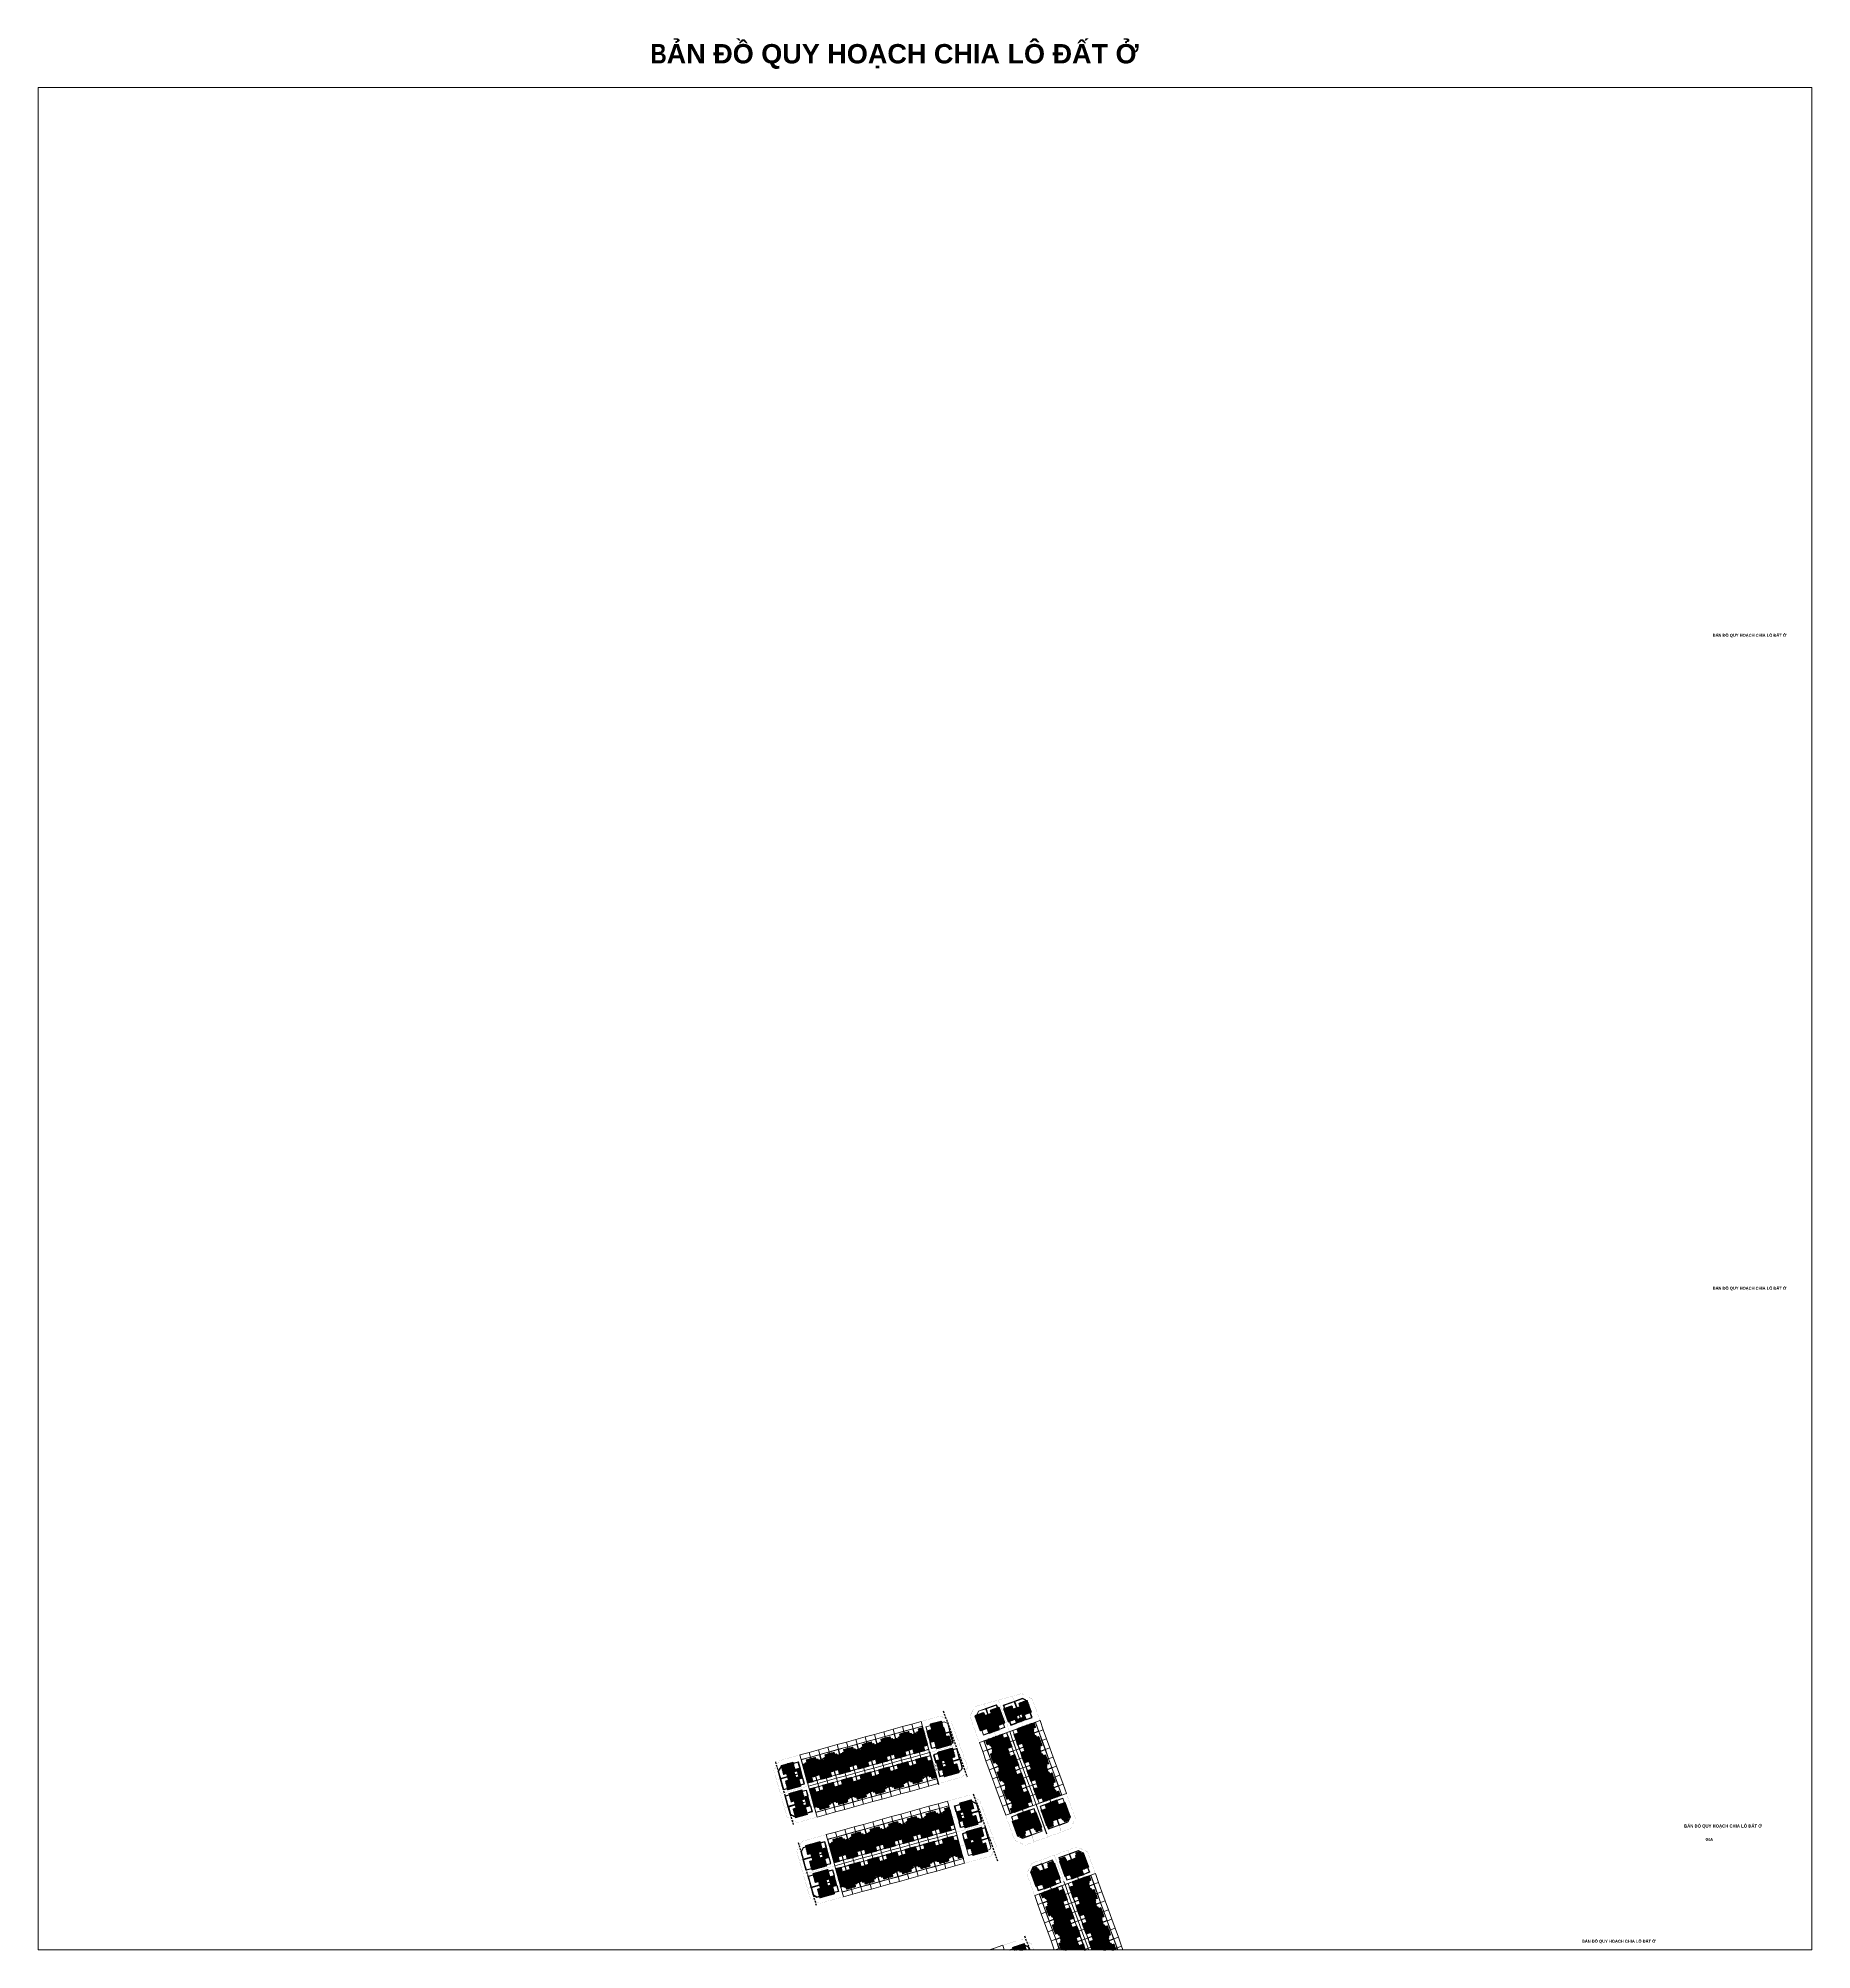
# Paper-space layout 'Layout1' of a CAD drawing. Header units: metres. Extents: x -1330 to -230, y 1447 to 2633.
# The model-space entities are those that its viewports show. They can reach past a viewport. Long polylines and large blocks are cut down to what shows.
import ezdxf
from ezdxf.enums import TextEntityAlignment as Align
from ezdxf.xclip import XClip

# ---------------------------------------------------------------- set-up
doc = ezdxf.new("R2010")
doc.units = ezdxf.units.M
for name, pattern in [('CENTER', [2, 1.25, -0.25, 0.25, -0.25]), ('HIDDEN', [0.375, 0.25, -0.125]), ('HIDDEN2', [0.1875, 0.125, -0.0625])]:
    doc.linetypes.add(name, pattern=pattern)
doc.layers.get('0').update_dxf_attribs({"linetype": 'CONTINUOUS'})
doc.layers.get('DEFPOINTS').update_dxf_attribs({"linetype": 'CONTINUOUS'})
for name, color, linetype, lineweight in [('-CENTER', 143, 'CENTER', 13), ('-CONCRETE', 1, 'CONTINUOUS', 35), ('-DIM', 9, 'CONTINUOUS', 13), ('-DOOR', 137, 'CONTINUOUS', 9), ('-HATCH', 8, 'CONTINUOUS', 5), ('-HIDE', 3, 'HIDDEN', 13), ('-LINE1', 7, 'CONTINUOUS', 18), ('-LINE2', 252, 'CONTINUOUS', 9), ('-WALL', 4, 'CONTINUOUS', 35)]:
    doc.layers.add(name, color=color, linetype=linetype, lineweight=lineweight)
for name, color, linetype in [('-HATCH CONCRETE', 54, 'CONTINUOUS'), ('-RANH GIOI LO DAT', 12, 'CONTINUOUS'), ('13. NET HATCH', 252, 'CONTINUOUS'), ('CX', 96, 'CONTINUOUS'), ('hacth sdd', 8, 'CONTINUOUS'), ('KTEN', 7, 'CONTINUOUS'), ('LoLK', 6, 'CONTINUOUS'), ('RANHGIOI', 2, 'HIDDEN'), ('TIMDUONG', 1, 'CONTINUOUS')]:
    doc.layers.add(name, color=color, linetype=linetype)
doc.styles.add('ARIALB', font='', dxfattribs={"width": 0.75})
doc.styles.add('KTHUOC', font='', dxfattribs={"width": 0.8})
doc.styles.add('text', font='')
doc.styles.get('ARIALB').set_extended_font_data('.VnArialH', bold=True)
doc.styles.get('KTHUOC').set_extended_font_data('.VnArial NarrowH')
doc.styles.get('text').set_extended_font_data('.VnArial NarrowH')
doc.dimstyles.new('tien', dxfattribs={"dimscale": 0, "dimtxt": 1.5, "dimasz": 0.75, "dimexe": 0.45, "dimexo": 0, "dimgap": 0.25, "dimtad": 1, "dimzin": 1, "dimtxsty": 'KTHUOC', "dimblk1": 'ARCHTICK', "dimblk2": 'ARCHTICK', "dimsah": 1, "dimcen": 1, "dimdle": 0.45, "dimclrd": 37, "dimclre": 37, "dimclrt": 7, "dimaunit": 1, "dimadec": 0, "dimazin": 0, "dimtfac": 1, "dimtix": 1, "dimtofl": 0, "dimtmove": 2, "dimatfit": 3, "dimldrblk": 'ARCHTICK', "dimfxl": 1, "dimtfill": 1, "dimtolj": 1, "dimtzin": 1, "dimarcsym": 0})

# ---------------------------------------------------------------- blocks, each defined once
blk = doc.blocks.new('M15-T2')
at = {"layer": '13. NET HATCH'}
h = blk.add_hatch(dxfattribs=at)
h.set_pattern_fill('_USER', color=256, scale=400, double=1, pattern_type=0)
h.set_pattern_definition([(0, (-86451.08, -2e-06), (0, 400), []), (90, (-86451.08, -2e-06), (-400, 2e-14), [])])
h.paths.add_polyline_path([(195610, 106990), (195610, 102490), (198410, 102490), (198410, 111040), (195610, 111040), (195610, 109190), (197310, 109190), (197310, 106990)])
h = blk.add_hatch(dxfattribs=at)
h.set_pattern_fill('MAIGO-12', color=256, scale=500, angle=270)
h.set_pattern_definition([(270, (-86451.08, -150), (250, -125), [200, -50, 200, -50]), (0, (-86426.08, -125), (250, 125), [225, -275]), (315, (-86451.08, -100), (250, -125), [35.35534, -671.75144]), (45, (-86451.08, -150), (250, 125), [35.35534, -671.75144])])
h.paths.add_polyline_path([(198610, 102290), (197660, 102290), (197660, 100240), (200410, 102990), (200410, 105190), (198610, 106990)])
h = blk.add_hatch(dxfattribs=at)
h.set_pattern_fill('MAIGO-12', color=256, scale=500, angle=180)
h.set_pattern_definition([(180, (-86601.08, -2e-06), (-125, -250), [200, -50, 200, -50]), (270, (-86576.08, -25), (125, -250), [225, -275]), (225, (-86551.08, -2e-06), (-125, -250), [35.35534, -671.75144]), (315, (-86601.08, -2e-06), (125, -250), [35.35534, -671.75144])])
h.paths.add_polyline_path([(203160, 107940), (198610, 107940), (198610, 106990), (200410, 105190)])
h = blk.add_hatch(dxfattribs=at)
h.set_pattern_fill('MAIGO-12', color=256, scale=500, angle=90)
h.set_pattern_definition([(90, (-86451.08, 150), (-250, 125), [200, -50, 200, -50]), (180, (-86476.08, 125), (-250, -125), [225, -275]), (135, (-86451.08, 100), (-250, 125), [35.35534, -671.75144]), (225, (-86451.08, 150), (-250, -125), [35.35534, -671.75144])])
h.paths.add_polyline_path([(200410, 102990), (203160, 100240), (203160, 107940), (200410, 105190)])
h = blk.add_hatch(dxfattribs=at)
h.set_pattern_fill('MAIGO-12', color=256, scale=500)
h.set_pattern_definition([(0, (-86301.08, -2e-06), (125, 250), [200, -50, 200, -50]), (90, (-86326.08, 25), (-125, 250), [225, -275]), (45, (-86351.08, -2e-06), (125, 250), [35.35534, -671.75144]), (135, (-86301.08, -2e-06), (-125, 250), [35.35534, -671.75144])])
h.paths.add_polyline_path([(203160, 100240), (200410, 102990), (197660, 100240)])
at = {"layer": '-HIDE', "ltscale": 5}
blk.add_lwpolyline([(198410, 100990), (202410, 100990), (202410, 107190), (198410, 107190)], close=True, dxfattribs=at)
at = {"layer": '-LINE1'}
for points in [[(195410, 102290), (198610, 102290), (198610, 111240), (195410, 111240)], [(195410, 109190), (197310, 109190), (197310, 106990), (195410, 106990)], [(195610, 108990), (197110, 108990), (197110, 107190), (195610, 107190)]]:
    blk.add_lwpolyline(points, close=True, dxfattribs=at)
for points in [[(195610, 106990), (195610, 102490), (198410, 102490), (198410, 111040), (195610, 111040), (195610, 109190)], [(197660, 102290), (197660, 100240), (203160, 100240), (203160, 107940), (198610, 107940)], [(198610, 106990), (200410, 105190), (203160, 107940)], [(197660, 100240), (200410, 102990), (203160, 100240)], [(200410, 102990), (200410, 105190)]]:
    blk.add_lwpolyline(points, dxfattribs=at)
at = {"layer": '-RANH GIOI LO DAT', "linetype": 'HIDDEN', "ltscale": 10, "const_width": 50}
blk.add_lwpolyline([(201411, 95934), (206410, 101050), (206410, 113240), (195410, 113240), (195410, 95794)], close=True, dxfattribs=at)
at = {"layer": '13. NET HATCH'}
for p, q in [((195410, 98310), (195410, 102290)), ((195410, 98310), (200238, 98310)), ((195510, 98409), (195510, 102290)), ((195510, 98409), (200195, 98409)), ((200195, 98409), (201983, 100240)), ((200238, 98310), (202123, 100240))]:
    blk.add_line(p, q, dxfattribs=at)
for points in [[(198610, 111240), (202410, 111240), (202410, 107940)], [(198610, 111140), (202310, 111140), (202310, 107940)]]:
    blk.add_lwpolyline(points, dxfattribs=at)
blk = doc.blocks.new('M10-T2')
at = {"layer": '13. NET HATCH'}
h = blk.add_hatch(dxfattribs=at)
h.set_pattern_fill('MAIGO-12', color=256, scale=300, angle=180)
h.set_pattern_definition([(180, (-65008.3, 2115.98), (-75, -150), [120, -30, 120, -30]), (270, (-64993.305, 2100.98), (75, -150), [135, -165]), (225, (-64978.305, 2115.98), (-75, -150), [21.213203, -403.050865]), (315, (-65008.305, 2115.98), (75, -150), [21.213203, -403.050865])])
h.paths.add_polyline_path([(201463, -356088), (201463, -355138), (197013, -355138), (199713, -357838)])
h = blk.add_hatch(dxfattribs=at)
h.set_pattern_fill('MAIGO-12', color=256, scale=300, angle=270)
h.set_pattern_definition([(270, (-64918.3, 2025.98), (150, -75), [120, -30, 120, -30]), (0, (-64903.305, 2040.98), (150, 75), [135, -165]), (315, (-64918.305, 2055.98), (150, -75), [21.213203, -403.050865]), (45, (-64918.305, 2025.98), (150, 75), [21.213203, -403.050865])])
h.paths.add_polyline_path([(199713, -357838), (197013, -355138), (197013, -363638), (199713, -360938)])
h = blk.add_hatch(dxfattribs=at)
h.set_pattern_fill('_USER', color=256, scale=400, double=1, pattern_type=0)
h.set_pattern_definition([(0, (-64918.3, 2116), (0, 400), []), (90, (-64918.3, 2116), (-400, 2e-14), [])])
h.paths.add_polyline_path([(204563, -361388), (201663, -361388), (201663, -352838), (204563, -352838)])
h = blk.add_hatch(dxfattribs=at)
h.set_pattern_fill('MAIGO-12', color=256, scale=300)
h.set_pattern_definition([(0, (-64828.3, 2115.98), (75, 150), [120, -30, 120, -30]), (90, (-64843.305, 2130.98), (-75, 150), [135, -165]), (45, (-64858.305, 2115.98), (75, 150), [21.213203, -403.050865]), (135, (-64828.305, 2115.98), (-75, 150), [21.213203, -403.050865])])
h.paths.add_polyline_path([(199713, -360938), (197013, -363638), (202413, -363638)])
h = blk.add_hatch(dxfattribs=at)
h.set_pattern_fill('MAIGO-12', color=256, scale=300, angle=90)
h.set_pattern_definition([(90, (-64918.3, 2205.98), (-150, 75), [120, -30, 120, -30]), (180, (-64933.305, 2190.98), (-150, -75), [135, -165]), (135, (-64918.305, 2175.98), (-150, 75), [21.213203, -403.050865]), (225, (-64918.305, 2205.98), (-150, -75), [21.213203, -403.050865])])
h.paths.add_polyline_path([(201463, -356088), (199713, -357838), (199713, -360938), (202413, -363638), (202413, -361588), (201463, -361588)])
at = {"layer": '-HIDE', "ltscale": 10}
blk.add_lwpolyline([(197763, -355888), (201663, -355888), (201663, -362888), (197763, -362888)], close=True, dxfattribs=at)
at = {"layer": '-LINE1'}
for p, q in [((197763, -355138), (197763, -352638)), ((197763, -352638), (201463, -352638)), ((197863, -355138), (197863, -352738)), ((197863, -352738), (201463, -352738)), ((197763, -363638), (197763, -365568)), ((197763, -365568), (204763, -365568)), ((197863, -363638), (197863, -365466)), ((197863, -365466), (204663, -365470)), ((204663, -361588), (204663, -365470)), ((204763, -361588), (204763, -365568))]:
    blk.add_line(p, q, dxfattribs=at)
for points in [[(202413, -361588), (202413, -363638), (197013, -363638), (197013, -355138), (201463, -355138)], [(201463, -356088), (199713, -357838), (197013, -355138)], [(202413, -363638), (199713, -360938), (197013, -363638)], [(199713, -357838), (199713, -360938)]]:
    blk.add_lwpolyline(points, dxfattribs=at)
for points in [[(204763, -361588), (201463, -361588), (201463, -352638), (204763, -352638)], [(204563, -361388), (201663, -361388), (201663, -352838), (204563, -352838)], [(202863, -354688), (204763, -354688), (204763, -356888), (202863, -356888)], [(203063, -354888), (204563, -354888), (204563, -356688), (203063, -356688)]]:
    blk.add_lwpolyline(points, close=True, dxfattribs=at)
at = {"layer": '-RANH GIOI LO DAT', "linetype": 'HIDDEN', "ltscale": 10, "const_width": 50}
blk.add_lwpolyline([(204763, -368088), (204763, -350638), (195763, -350638), (195763, -368298)], close=True, dxfattribs=at)
at = {"layer": '-WALL'}
blk.add_line((204763, -352638), (204763, -361588), dxfattribs=at)
blk = doc.blocks.new('M11-T2')
at = {"layer": '13. NET HATCH'}
h = blk.add_hatch(dxfattribs=at)
h.set_pattern_fill('MAIGO-12', color=256, scale=300, angle=180)
h.set_pattern_definition([(180, (-65043.67, -1e-07), (-75, -150), [120, -30, 120, -30]), (270, (-65028.67, -15), (75, -150), [135, -165]), (225, (-65013.673, -1e-07), (-75, -150), [21.213203, -403.050865]), (315, (-65043.673, -1e-07), (75, -150), [21.213203, -403.050865])])
h.paths.add_polyline_path([(201065, -423564), (201065, -422614), (196515, -422614), (199265, -425364)])
h = blk.add_hatch(dxfattribs=at)
h.set_pattern_fill('MAIGO-12', color=256, scale=300, angle=270)
h.set_pattern_definition([(270, (-64953.67, -90), (150, -75), [120, -30, 120, -30]), (0, (-64938.67, -75), (150, 75), [135, -165]), (315, (-64953.673, -60), (150, -75), [21.213203, -403.050865]), (45, (-64953.673, -90), (150, 75), [21.213203, -403.050865])])
h.paths.add_polyline_path([(199265, -425364), (196515, -422614), (196515, -432214), (199265, -429464)])
h = blk.add_hatch(dxfattribs=at)
h.set_pattern_fill('MAIGO-12', color=256, scale=300, angle=90)
h.set_pattern_definition([(90, (-64953.67, 90), (-150, 75), [120, -30, 120, -30]), (180, (-64968.67, 75), (-150, -75), [135, -165]), (135, (-64953.673, 60), (-150, 75), [21.213203, -403.050865]), (225, (-64953.673, 90), (-150, -75), [21.213203, -403.050865])])
h.paths.add_polyline_path([(201065, -423564), (199265, -425364), (199265, -429464), (202015, -432214), (202015, -430264), (201065, -430264)])
h = blk.add_hatch(dxfattribs=at)
h.set_pattern_fill('_USER', color=256, scale=400, double=1, pattern_type=0)
h.set_pattern_definition([(0, (-64953.67, -1e-07), (0, 400), []), (90, (-64953.67, -1e-07), (-400, 2e-14), [])])
h.paths.add_polyline_path([(201265, -420064), (204065, -420064), (204065, -430064), (201265, -430064)])
h = blk.add_hatch(dxfattribs=at)
h.set_pattern_fill('MAIGO-12', color=256, scale=300)
h.set_pattern_definition([(0, (-64863.67, -1e-07), (75, 150), [120, -30, 120, -30]), (90, (-64878.67, 15), (-75, 150), [135, -165]), (45, (-64893.673, -1e-07), (75, 150), [21.213203, -403.050865]), (135, (-64863.673, -1e-07), (-75, 150), [21.213203, -403.050865])])
h.paths.add_polyline_path([(199265, -429464), (196515, -432214), (202015, -432214)])
at = {"layer": '-HATCH'}
for p, q in [((197265, -432214), (197265, -433692)), ((197265, -433692), (198345, -434692)), ((197365, -432214), (197365, -433648)), ((197365, -433648), (198384, -434592)), ((198345, -434692), (204265, -434692)), ((198384, -434592), (204165, -434592)), ((204165, -434592), (204165, -430264)), ((204265, -434692), (204265, -430264))]:
    blk.add_line(p, q, dxfattribs=at)
for points in [[(201065, -419864), (197265, -419864), (197265, -422614)], [(201065, -419964), (197365, -419964), (197365, -422614)]]:
    blk.add_lwpolyline(points, dxfattribs=at)
at = {"layer": '-HIDE', "ltscale": 10}
blk.add_lwpolyline([(197265, -423364), (201265, -423364), (201265, -431464), (197265, -431464)], close=True, dxfattribs=at)
at = {"layer": '-LINE1'}
for points in [[(202015, -430264), (202015, -432214), (196515, -432214), (196515, -422614), (201065, -422614)], [(201065, -423564), (199265, -425364), (196515, -422614)], [(199265, -425364), (199265, -429464)], [(202015, -432214), (199265, -429464), (196515, -432214)]]:
    blk.add_lwpolyline(points, dxfattribs=at)
at = {"layer": '-LINE1', "lineweight": 18}
for points in [[(201065, -419864), (204265, -419864), (204265, -430264), (201065, -430264)], [(201265, -420064), (204065, -420064), (204065, -430064), (201265, -430064)], [(202365, -423364), (204265, -423364), (204265, -425564), (202365, -425564)], [(202565, -423564), (204065, -423564), (204065, -425364), (202565, -425364)]]:
    blk.add_lwpolyline(points, close=True, dxfattribs=at)
at = {"layer": '-RANH GIOI LO DAT', "linetype": 'HIDDEN', "ltscale": 10, "const_width": 50}
blk.add_lwpolyline([(198250, -438106), (204265, -437640), (204265, -416359), (193265, -416359), (193265, -433492)], close=True, dxfattribs=at)
blk = doc.blocks.new('M29-T2')
at = {"layer": '13. NET HATCH'}
h = blk.add_hatch(dxfattribs=at)
h.set_pattern_fill('_USER', color=256, scale=400, double=1, pattern_type=0)
h.set_pattern_definition([(0, (-84414.4, 0.55), (0, 400), []), (90, (-84414.4, 0.55), (-400, 2e-14), [])])
h.paths.add_polyline_path([(197085, -825616), (195385, -825616), (195385, -830117), (198185, -830117), (198185, -820116), (195385, -820116), (195385, -823416), (197085, -823416)])
h = blk.add_hatch(dxfattribs=at)
h.set_pattern_fill('MAIGO-12', color=256, scale=500, angle=270)
h.set_pattern_definition([(270, (-84414.4, -149.45), (250, -125), [200, -50, 200, -50]), (0, (-84389.4, -124.45), (250, 125), [225, -275]), (315, (-84414.4, -99.45), (250, -125), [35.35534, -671.75144]), (45, (-84414.4, -149.45), (250, 125), [35.35534, -671.75144])])
h.paths.add_polyline_path([(200185, -825416), (198385, -823616), (198385, -830317), (197435, -830317), (197435, -832367), (200185, -829617)])
h = blk.add_hatch(dxfattribs=at)
h.set_pattern_fill('MAIGO-12', color=256, scale=500)
h.set_pattern_definition([(0, (-84264.4, 0.55), (125, 250), [200, -50, 200, -50]), (90, (-84289.4, 25.55), (-125, 250), [225, -275]), (45, (-84314.4, 0.55), (125, 250), [35.35534, -671.75144]), (135, (-84264.4, 0.55), (-125, 250), [35.35534, -671.75144])])
h.paths.add_polyline_path([(200185, -829617), (197435, -832367), (202935, -832367)])
h = blk.add_hatch(dxfattribs=at)
h.set_pattern_fill('MAIGO-12', color=256, scale=500, angle=180)
h.set_pattern_definition([(180, (-84564.4, 0.55), (-125, -250), [200, -50, 200, -50]), (270, (-84539.4, -24.45), (125, -250), [225, -275]), (225, (-84514.4, 0.55), (-125, -250), [35.35534, -671.75144]), (315, (-84564.4, 0.55), (125, -250), [35.35534, -671.75144])])
h.paths.add_polyline_path([(202935, -822666), (198385, -822666), (198385, -823616), (200185, -825416)])
h = blk.add_hatch(dxfattribs=at)
h.set_pattern_fill('MAIGO-12', color=256, scale=500, angle=90)
h.set_pattern_definition([(90, (-84414.4, 150.55), (-250, 125), [200, -50, 200, -50]), (180, (-84439.4, 125.55), (-250, -125), [225, -275]), (135, (-84414.4, 100.55), (-250, 125), [35.35534, -671.75144]), (225, (-84414.4, 150.55), (-250, -125), [35.35534, -671.75144])])
h.paths.add_polyline_path([(200185, -829617), (202935, -832367), (202935, -822666), (200185, -825416)])
at = {"layer": '-HIDE', "ltscale": 5}
blk.add_lwpolyline([(198185, -831617), (202185, -831617), (202185, -823416), (198185, -823416)], close=True, dxfattribs=at)
at = {"layer": '-LINE1'}
blk.add_lwpolyline([(195185, -830317), (198385, -830317), (198385, -819916), (195185, -819916)], close=True, dxfattribs=at)
at = {"layer": '-LINE1', "ltscale": 10}
for points in [[(195185, -823416), (197085, -823416), (197085, -825616), (195185, -825616)], [(195285, -823516), (196985, -823516), (196985, -825516), (195285, -825516)]]:
    blk.add_lwpolyline(points, close=True, dxfattribs=at)
at = {"layer": '-LINE1'}
for points in [[(195385, -825616), (195385, -830117), (198185, -830117), (198185, -820116), (195385, -820116), (195385, -823416)], [(197435, -830317), (197435, -832367), (202935, -832367), (202935, -822666), (198385, -822666)], [(202935, -832367), (200185, -829617), (197435, -832367)], [(202935, -822666), (200185, -825416), (198385, -823616)], [(200185, -825416), (200185, -829617)]]:
    blk.add_lwpolyline(points, dxfattribs=at)
at = {"layer": '-RANH GIOI LO DAT', "linetype": 'HIDDEN', "ltscale": 10, "const_width": 50}
blk.add_lwpolyline([(195185, -837693), (204185, -836996), (204185, -816412), (195185, -816412)], close=True, dxfattribs=at)
at = {"layer": '13. NET HATCH'}
for p, q in [((202085, -820016), (198385, -820016)), ((195185, -834743), (195185, -830317)), ((195185, -834743), (202185, -834743)), ((195285, -834643), (195285, -830317)), ((195285, -834643), (202085, -834643)), ((202085, -832367), (202085, -834643)), ((202185, -832367), (202185, -834743))]:
    blk.add_line(p, q, dxfattribs=at)
for points in [[(202185, -822666), (202185, -819916), (198385, -819916)], [(202085, -822666), (202085, -820016)]]:
    blk.add_lwpolyline(points, dxfattribs=at)
blk = doc.blocks.new('M30-T2')
at = {"layer": '13. NET HATCH'}
h = blk.add_hatch(dxfattribs=at)
h.set_pattern_fill('_USER', color=256, scale=400, double=1, pattern_type=0)
h.set_pattern_definition([(0, (-82156.3, -9e-07), (0, 400), []), (90, (-82156.3, -9e-07), (-400, 2e-14), [])])
h.paths.add_polyline_path([(203999, -891108), (202299, -891108), (202299, -888908), (203999, -888908), (203999, -887058), (201099, -887058), (201099, -895608), (203999, -895608)])
h = blk.add_hatch(dxfattribs=at)
h.set_pattern_fill('MAIGO-12', color=256, scale=500, angle=180)
h.set_pattern_definition([(180, (-82306.3, -9e-07), (-125, -250), [200, -50, 200, -50]), (270, (-82281.31, -25), (125, -250), [225, -275]), (225, (-82256.31, -9e-07), (-125, -250), [35.35534, -671.75144]), (315, (-82306.31, -9e-07), (125, -250), [35.35534, -671.75144])])
h.paths.add_polyline_path([(199149, -892058), (200899, -890308), (200899, -889358), (196449, -889358)])
h = blk.add_hatch(dxfattribs=at)
h.set_pattern_fill('MAIGO-12', color=256, scale=500, angle=270)
h.set_pattern_definition([(270, (-82156.3, -150), (250, -125), [200, -50, 200, -50]), (0, (-82131.31, -125), (250, 125), [225, -275]), (315, (-82156.31, -100), (250, -125), [35.35534, -671.75144]), (45, (-82156.31, -150), (250, 125), [35.35534, -671.75144])])
h.paths.add_polyline_path([(199149, -892058), (196449, -889358), (196449, -897858), (199149, -895158)])
h = blk.add_hatch(dxfattribs=at)
h.set_pattern_fill('MAIGO-12', color=256, scale=500)
h.set_pattern_definition([(0, (-82006.3, -9e-07), (125, 250), [200, -50, 200, -50]), (90, (-82031.31, 25), (-125, 250), [225, -275]), (45, (-82056.31, -9e-07), (125, 250), [35.35534, -671.75144]), (135, (-82006.31, -9e-07), (-125, 250), [35.35534, -671.75144])])
h.paths.add_polyline_path([(196449, -897858), (201849, -897858), (199149, -895158)])
h = blk.add_hatch(dxfattribs=at)
h.set_pattern_fill('MAIGO-12', color=256, scale=500, angle=90)
h.set_pattern_definition([(90, (-82156.3, 150), (-250, 125), [200, -50, 200, -50]), (180, (-82181.31, 125), (-250, -125), [225, -275]), (135, (-82156.31, 100), (-250, 125), [35.35534, -671.75144]), (225, (-82156.31, 150), (-250, -125), [35.35534, -671.75144])])
h.paths.add_polyline_path([(199149, -895158), (201849, -897858), (201849, -895808), (200899, -895808), (200899, -890308), (199149, -892058)])
at = {"layer": '-HIDE', "ltscale": 5}
blk.add_lwpolyline([(197199, -890108), (201099, -890108), (201099, -897108), (197199, -897108)], close=True, dxfattribs=at)
at = {"layer": '-LINE1'}
blk.add_lwpolyline([(200899, -886858), (204199, -886858), (204199, -895808), (200899, -895808)], close=True, dxfattribs=at)
for points in [[(203999, -891108), (203999, -895608), (201099, -895608), (201099, -887058), (203999, -887058), (203999, -888908)], [(201849, -895808), (201849, -897858), (196449, -897858), (196449, -889358), (200899, -889358)], [(200899, -890308), (199149, -892058), (196449, -889358)], [(201849, -897858), (199149, -895158), (196449, -897858)], [(199149, -892058), (199149, -895158)]]:
    blk.add_lwpolyline(points, dxfattribs=at)
at = {"layer": '-LINE1', "ltscale": 10}
for points in [[(202299, -888908), (204199, -888908), (204199, -891108), (202299, -891108)], [(202399, -889008), (204099, -889008), (204099, -891008), (202399, -891008)]]:
    blk.add_lwpolyline(points, close=True, dxfattribs=at)
at = {"layer": '-RANH GIOI LO DAT', "linetype": 'HIDDEN', "ltscale": 10, "const_width": 50}
blk.add_lwpolyline([(204199, -903242), (204199, -883354), (195199, -883354), (195199, -903938)], close=True, dxfattribs=at)
at = {"layer": '13. NET HATCH'}
for p, q in [((197199, -889358), (197199, -886858)), ((197199, -886858), (200899, -886858)), ((197299, -889358), (197299, -886958)), ((197299, -886958), (200899, -886958)), ((197199, -900473), (197199, -897858)), ((197199, -900473), (204199, -900473)), ((197299, -900373), (197299, -897858)), ((197299, -900373), (204099, -900373)), ((204099, -895808), (204099, -900373)), ((204199, -895808), (204199, -900473))]:
    blk.add_line(p, q, dxfattribs=at)
blk = doc.blocks.new('M31-T2')
at = {"layer": '13. NET HATCH'}
h = blk.add_hatch(dxfattribs=at)
h.set_pattern_fill('_USER', color=256, scale=400, double=1, pattern_type=0)
h.set_pattern_definition([(0, (-84296.08, -2e-06), (0, 400), []), (90, (-84296.08, -2e-06), (-400, 2e-14), [])])
h.paths.add_polyline_path([(196933, -958124), (195233, -958124), (195233, -962625), (198033, -962625), (198033, -954074), (195233, -954074), (195233, -955924), (196933, -955924)])
h = blk.add_hatch(dxfattribs=at)
h.set_pattern_fill('MAIGO-12', color=256, scale=500, angle=270)
h.set_pattern_definition([(270, (-84296.08, -150), (250, -125), [200, -50, 200, -50]), (0, (-84271.08, -125), (250, 125), [225, -275]), (315, (-84296.08, -100), (250, -125), [35.35534, -671.75144]), (45, (-84296.08, -150), (250, 125), [35.35534, -671.75144])])
h.paths.add_polyline_path([(200033, -959924), (198233, -958124), (198233, -962825), (197283, -962825), (197283, -964875), (200033, -962125)])
h = blk.add_hatch(dxfattribs=at)
h.set_pattern_fill('MAIGO-12', color=256, scale=500, angle=180)
h.set_pattern_definition([(180, (-84446.08, -2e-06), (-125, -250), [200, -50, 200, -50]), (270, (-84421.08, -25), (125, -250), [225, -275]), (225, (-84396.08, -2e-06), (-125, -250), [35.35534, -671.75144]), (315, (-84446.08, -2e-06), (125, -250), [35.35534, -671.75144])])
h.paths.add_polyline_path([(202783, -957174), (198233, -957174), (198233, -958124), (200033, -959924)])
h = blk.add_hatch(dxfattribs=at)
h.set_pattern_fill('MAIGO-12', color=256, scale=500, angle=90)
h.set_pattern_definition([(90, (-84296.08, 150), (-250, 125), [200, -50, 200, -50]), (180, (-84321.08, 125), (-250, -125), [225, -275]), (135, (-84296.08, 100), (-250, 125), [35.35534, -671.75144]), (225, (-84296.08, 150), (-250, -125), [35.35534, -671.75144])])
h.paths.add_polyline_path([(202783, -957174), (200033, -959924), (200033, -962125), (202783, -964875)])
h = blk.add_hatch(dxfattribs=at)
h.set_pattern_fill('MAIGO-12', color=256, scale=500)
h.set_pattern_definition([(0, (-84146.08, -2e-06), (125, 250), [200, -50, 200, -50]), (90, (-84171.08, 25), (-125, 250), [225, -275]), (45, (-84196.08, -2e-06), (125, 250), [35.35534, -671.75144]), (135, (-84146.08, -2e-06), (-125, 250), [35.35534, -671.75144])])
h.paths.add_polyline_path([(200033, -962125), (197283, -964875), (202783, -964875)])
at = {"layer": '-HIDE', "ltscale": 5}
blk.add_lwpolyline([(198033, -964125), (202033, -964125), (202033, -957924), (198033, -957924)], close=True, dxfattribs=at)
at = {"layer": '-LINE1'}
blk.add_lwpolyline([(198233, -953874), (195033, -953874), (195033, -962825), (198233, -962825)], close=True, dxfattribs=at)
at = {"layer": '-LINE1', "ltscale": 10}
for points in [[(195033, -955924), (196933, -955924), (196933, -958124), (195033, -958124)], [(195133, -956024), (196833, -956024), (196833, -958024), (195133, -958024)]]:
    blk.add_lwpolyline(points, close=True, dxfattribs=at)
at = {"layer": '-LINE1'}
for points in [[(195233, -958124), (195233, -962625), (198033, -962625), (198033, -954074), (195233, -954074), (195233, -955924)], [(197283, -962825), (197283, -964875), (202783, -964875), (202783, -957174), (198233, -957174)], [(202783, -957174), (200033, -959924), (198233, -958124)], [(200033, -959924), (200033, -962125)], [(202783, -964875), (200033, -962125), (197283, -964875)]]:
    blk.add_lwpolyline(points, dxfattribs=at)
at = {"layer": '-RANH GIOI LO DAT', "linetype": 'HIDDEN', "ltscale": 10, "const_width": 50}
blk.add_lwpolyline([(201048, -969787), (206033, -964401), (206033, -950364), (195033, -950364), (195033, -970252)], close=True, dxfattribs=at)
at = {"layer": '13. NET HATCH'}
for p, q in [((195033, -967487), (195033, -962825)), ((195033, -967487), (199669, -967487)), ((195133, -967387), (195133, -962825))]:
    blk.add_line(p, q, dxfattribs=at)
for points in [[(198233, -953874), (202033, -953874), (202033, -957174)], [(198233, -953974), (201933, -953974), (201933, -957174)], [(201933, -964875), (201933, -964894), (199626, -967387), (195133, -967387)], [(202033, -964875), (202033, -964933), (199669, -967487)]]:
    blk.add_lwpolyline(points, dxfattribs=at)
blk = doc.blocks.new('M37-T2')
at = {"layer": '13. NET HATCH'}
h = blk.add_hatch(dxfattribs=at)
h.set_pattern_fill('_USER', color=256, scale=400, double=1, pattern_type=0)
h.set_pattern_definition([(0, (-84513, 0.002), (0, 400), []), (90, (-84513, 0.002), (-400, 2e-14), [])])
h.paths.add_polyline_path([(197623, -1357975), (195923, -1357975), (195923, -1362476), (198723, -1362476), (198723, -1352475), (195923, -1352475), (195923, -1355775), (197623, -1355775)])
h = blk.add_hatch(dxfattribs=at)
h.set_pattern_fill('MAIGO-12', color=256, scale=500, angle=270)
h.set_pattern_definition([(270, (-84513, -150), (250, -125), [200, -50, 200, -50]), (0, (-84487.99, -125), (250, 125), [225, -275]), (315, (-84512.99, -100), (250, -125), [35.35534, -671.75144]), (45, (-84512.99, -150), (250, 125), [35.35534, -671.75144])])
h.paths.add_polyline_path([(200723, -1357775), (198923, -1355975), (198923, -1362676), (197973, -1362676), (197973, -1364625), (200723, -1361875)])
h = blk.add_hatch(dxfattribs=at)
h.set_pattern_fill('MAIGO-12', color=256, scale=500)
h.set_pattern_definition([(0, (-84363, 0.002), (125, 250), [200, -50, 200, -50]), (90, (-84387.99, 25), (-125, 250), [225, -275]), (45, (-84412.99, 0.002), (125, 250), [35.35534, -671.75144]), (135, (-84362.99, 0.002), (-125, 250), [35.35534, -671.75144])])
h.paths.add_polyline_path([(200723, -1361875), (197973, -1364625), (203473, -1364625)])
h = blk.add_hatch(dxfattribs=at)
h.set_pattern_fill('MAIGO-12', color=256, scale=500, angle=180)
h.set_pattern_definition([(180, (-84663, 0.002), (-125, -250), [200, -50, 200, -50]), (270, (-84637.99, -25), (125, -250), [225, -275]), (225, (-84612.99, 0.002), (-125, -250), [35.35534, -671.75144]), (315, (-84662.99, 0.002), (125, -250), [35.35534, -671.75144])])
h.paths.add_polyline_path([(203473, -1355025), (198923, -1355025), (198923, -1355975), (200723, -1357775)])
h = blk.add_hatch(dxfattribs=at)
h.set_pattern_fill('MAIGO-12', color=256, scale=500, angle=90)
h.set_pattern_definition([(90, (-84513, 150), (-250, 125), [200, -50, 200, -50]), (180, (-84537.99, 125), (-250, -125), [225, -275]), (135, (-84512.99, 100), (-250, 125), [35.35534, -671.75144]), (225, (-84512.99, 150), (-250, -125), [35.35534, -671.75144])])
h.paths.add_polyline_path([(200723, -1361875), (203473, -1364625), (203473, -1355025), (200723, -1357775)])
at = {"layer": '-HIDE', "ltscale": 5}
blk.add_lwpolyline([(198723, -1363875), (202723, -1363875), (202723, -1355775), (198723, -1355775)], close=True, dxfattribs=at)
at = {"layer": '-LINE1'}
blk.add_lwpolyline([(195723, -1362676), (198923, -1362676), (198923, -1352275), (195723, -1352275)], close=True, dxfattribs=at)
at = {"layer": '-LINE1', "ltscale": 10}
for points in [[(195723, -1355775), (197623, -1355775), (197623, -1357975), (195723, -1357975)], [(195823, -1355875), (197523, -1355875), (197523, -1357875), (195823, -1357875)]]:
    blk.add_lwpolyline(points, close=True, dxfattribs=at)
at = {"layer": '-LINE1'}
for points in [[(195923, -1357975), (195923, -1362476), (198723, -1362476), (198723, -1352475), (195923, -1352475), (195923, -1355775)], [(197973, -1362676), (197973, -1364625), (203473, -1364625), (203473, -1355025), (198923, -1355025)], [(197973, -1364625), (200723, -1361875), (203473, -1364625)], [(198923, -1355975), (200723, -1357775), (203473, -1355025)], [(200723, -1357775), (200723, -1361875)]]:
    blk.add_lwpolyline(points, dxfattribs=at)
at = {"layer": '-RANH GIOI LO DAT', "linetype": 'HIDDEN', "ltscale": 10, "const_width": 50}
blk.add_lwpolyline([(195723, -1350275), (195723, -1370482), (201723, -1370442), (206723, -1365408), (206723, -1350275)], close=True, dxfattribs=at)
at = {"layer": '13. NET HATCH'}
for p, q in [((195723, -1368048), (195723, -1362675)), ((195823, -1367948), (195823, -1362675)), ((195723, -1368048), (200731, -1368048)), ((195823, -1367948), (200693, -1367948)), ((202623, -1366161), (200692, -1367948)), ((202723, -1366204), (200731, -1368048)), ((202623, -1364625), (202623, -1366161)), ((202723, -1364625), (202723, -1366204))]:
    blk.add_line(p, q, dxfattribs=at)
for points in [[(198923, -1352275), (202723, -1352275), (202723, -1355025)], [(198923, -1352375), (202623, -1352375), (202623, -1355025)]]:
    blk.add_lwpolyline(points, dxfattribs=at)
blk = doc.blocks.new('M38-T2')
at = {"layer": '13. NET HATCH'}
h = blk.add_hatch(dxfattribs=at)
h.set_pattern_fill('MAIGO-12', color=256, scale=500, angle=180)
h.set_pattern_definition([(180, (-82688.95, 0.002), (-125, -250), [200, -50, 200, -50]), (270, (-82663.95, -25), (125, -250), [225, -275]), (225, (-82638.95, 0.002), (-125, -250), [35.35534, -671.75144]), (315, (-82688.95, 0.002), (125, -250), [35.35534, -671.75144])])
h.paths.add_polyline_path([(201730, -1422671), (201730, -1421721), (197180, -1421721), (199930, -1424471)])
h = blk.add_hatch(dxfattribs=at)
h.set_pattern_fill('MAIGO-12', color=256, scale=500, angle=270)
h.set_pattern_definition([(270, (-82538.95, -150), (250, -125), [200, -50, 200, -50]), (0, (-82513.95, -125), (250, 125), [225, -275]), (315, (-82538.95, -100), (250, -125), [35.35534, -671.75144]), (45, (-82538.95, -150), (250, 125), [35.35534, -671.75144])])
h.paths.add_polyline_path([(199930, -1424471), (197180, -1421721), (197180, -1431422), (199930, -1428672)])
h = blk.add_hatch(dxfattribs=at)
h.set_pattern_fill('MAIGO-12', color=256, scale=500, angle=90)
h.set_pattern_definition([(90, (-82538.95, 150), (-250, 125), [200, -50, 200, -50]), (180, (-82563.95, 125), (-250, -125), [225, -275]), (135, (-82538.95, 100), (-250, 125), [35.35534, -671.75144]), (225, (-82538.95, 150), (-250, -125), [35.35534, -671.75144])])
h.paths.add_polyline_path([(201730, -1422671), (199930, -1424471), (199930, -1428672), (202680, -1431422), (202680, -1429372), (201730, -1429372)])
h = blk.add_hatch(dxfattribs=at)
h.set_pattern_fill('_USER', color=256, scale=400, double=1, pattern_type=0)
h.set_pattern_definition([(0, (-82538.95, 0.002), (0, 400), []), (90, (-82538.95, 0.002), (-400, 2e-14), [])])
h.paths.add_polyline_path([(204730, -1424671), (203030, -1424671), (203030, -1422471), (204730, -1422471), (204730, -1419171), (201930, -1419171), (201930, -1429172), (204730, -1429172)])
h = blk.add_hatch(dxfattribs=at)
h.set_pattern_fill('MAIGO-12', color=256, scale=500)
h.set_pattern_definition([(0, (-82388.95, 0.002), (125, 250), [200, -50, 200, -50]), (90, (-82413.95, 25), (-125, 250), [225, -275]), (45, (-82438.95, 0.002), (125, 250), [35.35534, -671.75144]), (135, (-82388.95, 0.002), (-125, 250), [35.35534, -671.75144])])
h.paths.add_polyline_path([(199930, -1428672), (197180, -1431422), (202680, -1431422)])
at = {"layer": '-HIDE', "ltscale": 5}
blk.add_lwpolyline([(197930, -1422471), (201930, -1422471), (201930, -1430672), (197930, -1430672)], close=True, dxfattribs=at)
at = {"layer": '-LINE1'}
for points in [[(202680, -1429372), (202680, -1431422), (197180, -1431422), (197180, -1421721), (201730, -1421721)], [(197180, -1421721), (199930, -1424471), (201730, -1422671)], [(204730, -1424671), (204730, -1429172), (201930, -1429172), (201930, -1419171), (204730, -1419171), (204730, -1422471)], [(197180, -1431422), (199930, -1428672), (202680, -1431422)], [(199930, -1424471), (199930, -1428672)]]:
    blk.add_lwpolyline(points, dxfattribs=at)
blk.add_lwpolyline([(201730, -1418971), (204930, -1418971), (204930, -1429372), (201730, -1429372)], close=True, dxfattribs=at)
at = {"layer": '-LINE1', "ltscale": 10}
for points in [[(203030, -1422471), (204930, -1422471), (204930, -1424671), (203030, -1424671)], [(203130, -1422571), (204830, -1422571), (204830, -1424571), (203130, -1424571)]]:
    blk.add_lwpolyline(points, close=True, dxfattribs=at)
at = {"layer": '-RANH GIOI LO DAT', "linetype": 'HIDDEN', "ltscale": 10, "const_width": 50}
blk.add_lwpolyline([(195930, -1416971), (195930, -1437240), (204930, -1437179), (204930, -1416971)], close=True, dxfattribs=at)
at = {"layer": '13. NET HATCH'}
for p, q in [((198030, -1419071), (201730, -1419071)), ((197930, -1431422), (197930, -1434745)), ((198030, -1431422), (198030, -1434645)), ((204830, -1434645), (204830, -1429372)), ((204930, -1434745), (204930, -1429372)), ((197930, -1434745), (204930, -1434745)), ((198030, -1434645), (204831, -1434645))]:
    blk.add_line(p, q, dxfattribs=at)
for points in [[(197930, -1421721), (197930, -1418971), (201730, -1418971)], [(198030, -1421721), (198030, -1419071)]]:
    blk.add_lwpolyline(points, dxfattribs=at)
blk = doc.blocks.new('M39-T2')
at = {"layer": '13. NET HATCH'}
h = blk.add_hatch(dxfattribs=at)
h.set_pattern_fill('_USER', color=256, scale=400, double=1, pattern_type=0)
h.set_pattern_definition([(0, (-84453.8, -0.05), (0, 400), []), (90, (-84453.8, -0.05), (-400, 2e-14), [])])
h.paths.add_polyline_path([(199284, -1490902), (197584, -1490902), (197584, -1495402), (200384, -1495402), (200384, -1485402), (197584, -1485402), (197584, -1488702), (199284, -1488702)])
h = blk.add_hatch(dxfattribs=at)
h.set_pattern_fill('MAIGO-12', color=256, scale=500, angle=270)
h.set_pattern_definition([(270, (-84453.81, -150.05), (250, -125), [200, -50, 200, -50]), (0, (-84428.81, -125.05), (250, 125), [225, -275]), (315, (-84453.81, -100.055), (250, -125), [35.35534, -671.75144]), (45, (-84453.81, -150.055), (250, 125), [35.35534, -671.75144])])
h.paths.add_polyline_path([(202384, -1490702), (200584, -1488902), (200584, -1495602), (199634, -1495602), (199634, -1497652), (202384, -1494902)])
h = blk.add_hatch(dxfattribs=at)
h.set_pattern_fill('MAIGO-12', color=256, scale=500, angle=180)
h.set_pattern_definition([(180, (-84603.81, -0.05), (-125, -250), [200, -50, 200, -50]), (270, (-84578.81, -25.05), (125, -250), [225, -275]), (225, (-84553.81, -0.055), (-125, -250), [35.35534, -671.75144]), (315, (-84603.81, -0.055), (125, -250), [35.35534, -671.75144])])
h.paths.add_polyline_path([(205134, -1487952), (200584, -1487952), (200584, -1488902), (202384, -1490702)])
h = blk.add_hatch(dxfattribs=at)
h.set_pattern_fill('MAIGO-12', color=256, scale=500, angle=90)
h.set_pattern_definition([(90, (-84453.81, 149.95), (-250, 125), [200, -50, 200, -50]), (180, (-84478.81, 124.95), (-250, -125), [225, -275]), (135, (-84453.81, 99.945), (-250, 125), [35.35534, -671.75144]), (225, (-84453.81, 149.945), (-250, -125), [35.35534, -671.75144])])
h.paths.add_polyline_path([(202384, -1494902), (205134, -1497652), (205134, -1487952), (202384, -1490702)])
h = blk.add_hatch(dxfattribs=at)
h.set_pattern_fill('MAIGO-12', color=256, scale=500)
h.set_pattern_definition([(0, (-84303.81, -0.05), (125, 250), [200, -50, 200, -50]), (90, (-84328.81, 24.95), (-125, 250), [225, -275]), (45, (-84353.81, -0.055), (125, 250), [35.35534, -671.75144]), (135, (-84303.81, -0.055), (-125, 250), [35.35534, -671.75144])])
h.paths.add_polyline_path([(202384, -1494902), (199634, -1497652), (205134, -1497652)])
at = {"layer": '-HIDE', "ltscale": 5}
blk.add_lwpolyline([(200384, -1496902), (204384, -1496902), (204384, -1488702), (200384, -1488702)], close=True, dxfattribs=at)
at = {"layer": '-LINE1'}
blk.add_lwpolyline([(197384, -1495602), (200584, -1495602), (200584, -1485202), (197384, -1485202)], close=True, dxfattribs=at)
at = {"layer": '-LINE1', "ltscale": 10}
for points in [[(197384, -1488702), (199284, -1488702), (199284, -1490902), (197384, -1490902)], [(197484, -1488802), (199184, -1488802), (199184, -1490802), (197484, -1490802)]]:
    blk.add_lwpolyline(points, close=True, dxfattribs=at)
at = {"layer": '-LINE1'}
for points in [[(197584, -1490902), (197584, -1495402), (200384, -1495402), (200384, -1485402), (197584, -1485402), (197584, -1488702)], [(199634, -1495602), (199634, -1497652), (205134, -1497652), (205134, -1487952), (200584, -1487952)], [(205134, -1487952), (202384, -1490702), (200584, -1488902)], [(202384, -1490702), (202384, -1494902)], [(205134, -1497652), (202384, -1494902), (199634, -1497652)]]:
    blk.add_lwpolyline(points, dxfattribs=at)
at = {"layer": '-RANH GIOI LO DAT', "linetype": 'HIDDEN', "ltscale": 10, "const_width": 50}
blk.add_lwpolyline([(197384, -1483202), (197384, -1503531), (206384, -1503470), (206384, -1483202)], close=True, dxfattribs=at)
at = {"layer": '13. NET HATCH'}
for p, q in [((204284, -1485302), (200584, -1485302)), ((197384, -1501083), (197384, -1495602)), ((204384, -1501083), (197384, -1501083)), ((197484, -1500983), (197484, -1495602)), ((204285, -1500983), (197484, -1500983)), ((204284, -1497652), (204284, -1500984)), ((204384, -1497652), (204384, -1501083))]:
    blk.add_line(p, q, dxfattribs=at)
for points in [[(204384, -1487952), (204384, -1485202), (200584, -1485202)], [(204284, -1487952), (204284, -1485302)]]:
    blk.add_lwpolyline(points, dxfattribs=at)
blk = doc.blocks.new('M40-T2')
at = {"layer": '13. NET HATCH'}
h = blk.add_hatch(dxfattribs=at)
h.set_pattern_fill('_USER', color=256, scale=400, double=1, pattern_type=0)
h.set_pattern_definition([(0, (-80219.54, 0.002), (0, 400), []), (90, (-80219.54, 0.002), (-400, 2e-14), [])])
h.paths.add_polyline_path([(205354, -1557706), (203654, -1557706), (203654, -1555506), (205354, -1555506), (205354, -1552206), (202554, -1552206), (202554, -1562206), (205354, -1562206)])
h = blk.add_hatch(dxfattribs=at)
h.set_pattern_fill('MAIGO-12', color=256, scale=500, angle=270)
h.set_pattern_definition([(270, (-80219.54, -150), (250, -125), [200, -50, 200, -50]), (0, (-80194.54, -125), (250, 125), [225, -275]), (315, (-80219.54, -100), (250, -125), [35.35534, -671.751442]), (45, (-80219.54, -150), (250, 125), [35.35534, -671.751442])])
h.paths.add_polyline_path([(200554, -1557506), (197804, -1554756), (197804, -1564356), (200554, -1561606)])
h = blk.add_hatch(dxfattribs=at)
h.set_pattern_fill('MAIGO-12', color=256, scale=500, angle=180)
h.set_pattern_definition([(180, (-80369.54, 0.002), (-125, -250), [200, -50, 200, -50]), (270, (-80344.54, -25), (125, -250), [225, -275]), (225, (-80319.54, 0.002), (-125, -250), [35.35534, -671.751442]), (315, (-80369.54, 0.002), (125, -250), [35.35534, -671.751442])])
h.paths.add_polyline_path([(202354, -1555706), (202354, -1554756), (197804, -1554756), (200554, -1557506)])
h = blk.add_hatch(dxfattribs=at)
h.set_pattern_fill('MAIGO-12', color=256, scale=500)
h.set_pattern_definition([(0, (-80069.54, 0.002), (125, 250), [200, -50, 200, -50]), (90, (-80094.54, 25), (-125, 250), [225, -275]), (45, (-80119.54, 0.002), (125, 250), [35.35534, -671.751442]), (135, (-80069.54, 0.002), (-125, 250), [35.35534, -671.751442])])
h.paths.add_polyline_path([(197804, -1564356), (203304, -1564356), (200554, -1561606)])
h = blk.add_hatch(dxfattribs=at)
h.set_pattern_fill('MAIGO-12', color=256, scale=500, angle=90)
h.set_pattern_definition([(90, (-80219.54, 150), (-250, 125), [200, -50, 200, -50]), (180, (-80244.54, 125), (-250, -125), [225, -275]), (135, (-80219.54, 100), (-250, 125), [35.35534, -671.751442]), (225, (-80219.54, 150), (-250, -125), [35.35534, -671.751442])])
h.paths.add_polyline_path([(202354, -1555706), (200554, -1557506), (200554, -1561606), (203304, -1564356), (203304, -1562406), (202354, -1562406)])
at = {"layer": '-HIDE', "ltscale": 5}
blk.add_lwpolyline([(198554, -1555506), (202554, -1555506), (202554, -1563606), (198554, -1563606)], close=True, dxfattribs=at)
at = {"layer": '-LINE1'}
blk.add_lwpolyline([(202354, -1552006), (205554, -1552006), (205554, -1562406), (202354, -1562406)], close=True, dxfattribs=at)
for points in [[(205354, -1557706), (205354, -1562206), (202554, -1562206), (202554, -1552206), (205354, -1552206), (205354, -1555506)], [(203304, -1562406), (203304, -1564356), (197804, -1564356), (197804, -1554756), (202354, -1554756)], [(197804, -1554756), (200554, -1557506), (202354, -1555706)], [(197804, -1564356), (200554, -1561606), (203304, -1564356)], [(200554, -1557506), (200554, -1561606)]]:
    blk.add_lwpolyline(points, dxfattribs=at)
at = {"layer": '-LINE1', "ltscale": 10}
for points in [[(203654, -1555506), (205554, -1555506), (205554, -1557706), (203654, -1557706)], [(203754, -1555606), (205454, -1555606), (205454, -1557606), (203754, -1557606)]]:
    blk.add_lwpolyline(points, close=True, dxfattribs=at)
at = {"layer": '-RANH GIOI LO DAT', "linetype": 'HIDDEN', "ltscale": 10, "const_width": 50}
blk.add_lwpolyline([(194554, -1550006), (194554, -1565410), (199554, -1570376), (205554, -1570335), (205554, -1550006)], close=True, dxfattribs=at)
at = {"layer": '13. NET HATCH'}
for p, q in [((198554, -1564356), (198554, -1565935)), ((198654, -1564356), (198654, -1565891)), ((205454, -1567788), (205454, -1562406)), ((205554, -1567888), (205554, -1562406)), ((198554, -1565935), (200663, -1567888)), ((198654, -1565891), (200703, -1567788)), ((200663, -1567888), (205554, -1567888)), ((200703, -1567788), (205455, -1567788))]:
    blk.add_line(p, q, dxfattribs=at)
for points in [[(202354, -1552006), (198554, -1552006), (198554, -1554756)], [(202354, -1552106), (198654, -1552106), (198654, -1554756)]]:
    blk.add_lwpolyline(points, dxfattribs=at)
blk = doc.blocks.new('M41-T2')
at = {"layer": '13. NET HATCH'}
h = blk.add_hatch(dxfattribs=at)
h.set_pattern_fill('_USER', color=256, scale=400, double=1, pattern_type=0)
h.set_pattern_definition([(0, (-89291.43, -2e-06), (0, 400), []), (90, (-89291.43, -2e-06), (-400, 2e-14), [])])
h.paths.add_polyline_path([(194465, -1621915), (194465, -1626415), (197265, -1626415), (197265, -1617865), (194465, -1617865), (194465, -1619715), (196165, -1619715), (196165, -1621915)])
h = blk.add_hatch(dxfattribs=at)
h.set_pattern_fill('MAIGO-12', color=256, scale=500, angle=270)
h.set_pattern_definition([(270, (-89291.43, -150), (250, -125), [200, -50, 200, -50]), (0, (-89266.43, -125), (250, 125), [225, -275]), (315, (-89291.43, -100), (250, -125), [35.35534, -671.751442]), (45, (-89291.43, -150), (250, 125), [35.35534, -671.751442])])
h.paths.add_polyline_path([(199265, -1623715), (197465, -1621915), (197465, -1626615), (196515, -1626615), (196515, -1628665), (199265, -1625915)])
h = blk.add_hatch(dxfattribs=at)
h.set_pattern_fill('MAIGO-12', color=256, scale=500, angle=180)
h.set_pattern_definition([(180, (-89441.43, -2e-06), (-125, -250), [200, -50, 200, -50]), (270, (-89416.43, -25), (125, -250), [225, -275]), (225, (-89391.43, -2e-06), (-125, -250), [35.35534, -671.751442]), (315, (-89441.43, -2e-06), (125, -250), [35.35534, -671.751442])])
h.paths.add_polyline_path([(202015, -1620965), (197465, -1620965), (197465, -1621915), (199265, -1623715)])
h = blk.add_hatch(dxfattribs=at)
h.set_pattern_fill('MAIGO-12', color=256, scale=500, angle=90)
h.set_pattern_definition([(90, (-89291.43, 150), (-250, 125), [200, -50, 200, -50]), (180, (-89316.43, 125), (-250, -125), [225, -275]), (135, (-89291.43, 100), (-250, 125), [35.35534, -671.751442]), (225, (-89291.43, 150), (-250, -125), [35.35534, -671.751442])])
h.paths.add_polyline_path([(202015, -1620965), (199265, -1623715), (199265, -1625915), (202015, -1628665)])
h = blk.add_hatch(dxfattribs=at)
h.set_pattern_fill('MAIGO-12', color=256, scale=500)
h.set_pattern_definition([(0, (-89141.43, -2e-06), (125, 250), [200, -50, 200, -50]), (90, (-89166.43, 25), (-125, 250), [225, -275]), (45, (-89191.43, -2e-06), (125, 250), [35.35534, -671.751442]), (135, (-89141.43, -2e-06), (-125, 250), [35.35534, -671.751442])])
h.paths.add_polyline_path([(199265, -1625915), (196515, -1628665), (202015, -1628665)])
at = {"layer": '-HIDE', "ltscale": 5}
blk.add_lwpolyline([(197265, -1627915), (201265, -1627915), (201265, -1621715), (197265, -1621715)], close=True, dxfattribs=at)
at = {"layer": '-LINE1'}
blk.add_lwpolyline([(194265, -1626615), (197465, -1626615), (197465, -1617665), (194265, -1617665)], close=True, dxfattribs=at)
at = {"layer": '-LINE1', "ltscale": 10}
for points in [[(194265, -1619715), (196165, -1619715), (196165, -1621915), (194265, -1621915)], [(194365, -1619815), (196065, -1619815), (196065, -1621815), (194365, -1621815)]]:
    blk.add_lwpolyline(points, close=True, dxfattribs=at)
at = {"layer": '-LINE1'}
for points in [[(194465, -1621915), (194465, -1626415), (197265, -1626415), (197265, -1617865), (194465, -1617865), (194465, -1619715)], [(196515, -1626615), (196515, -1628665), (202015, -1628665), (202015, -1620965), (197465, -1620965)], [(202015, -1620965), (199265, -1623715), (197465, -1621915)], [(199265, -1623715), (199265, -1625915)], [(202015, -1628665), (199265, -1625915), (196515, -1628665)]]:
    blk.add_lwpolyline(points, dxfattribs=at)
at = {"layer": '-RANH GIOI LO DAT', "linetype": 'HIDDEN', "ltscale": 10, "const_width": 50}
blk.add_lwpolyline([(194265, -1615665), (194265, -1633605), (200265, -1633564), (205265, -1628530), (205265, -1615665)], close=True, dxfattribs=at)
at = {"layer": '13. NET HATCH'}
for p, q in [((194265, -1631172), (194265, -1626615)), ((199316, -1631172), (194265, -1631172)), ((194365, -1631072), (194365, -1626615)), ((194365, -1631072), (199273, -1631072)), ((201159, -1629034), (199272, -1631073)), ((201259, -1629074), (199316, -1631172)), ((201159, -1628665), (201159, -1629034)), ((201259, -1628665), (201259, -1629074))]:
    blk.add_line(p, q, dxfattribs=at)
for points in [[(197465, -1617665), (201265, -1617665), (201265, -1620965)], [(197465, -1617765), (201165, -1617765), (201165, -1620965)]]:
    blk.add_lwpolyline(points, dxfattribs=at)
blk = doc.blocks.new('M42-T2')
at = {"layer": '13. NET HATCH'}
h = blk.add_hatch(dxfattribs=at)
h.set_pattern_fill('MAIGO-12', color=256, scale=500, angle=180)
h.set_pattern_definition([(180, (-86032.02, -0.003), (-125, -250), [200, -50, 200, -50]), (270, (-86007.02, -25), (125, -250), [225, -275]), (225, (-85982.02, -0.003), (-125, -250), [35.35534, -671.751442]), (315, (-86032.02, -0.003), (125, -250), [35.35534, -671.751442])])
h.paths.add_polyline_path([(200951, -1687769), (200951, -1686819), (196501, -1686819), (199201, -1689519)])
h = blk.add_hatch(dxfattribs=at)
h.set_pattern_fill('MAIGO-12', color=256, scale=500, angle=270)
h.set_pattern_definition([(270, (-85882.02, -150), (250, -125), [200, -50, 200, -50]), (0, (-85857.02, -125), (250, 125), [225, -275]), (315, (-85882.02, -100), (250, -125), [35.35534, -671.751442]), (45, (-85882.02, -150), (250, 125), [35.35534, -671.751442])])
h.paths.add_polyline_path([(199201, -1689519), (196501, -1686819), (196501, -1695319), (199201, -1692619)])
h = blk.add_hatch(dxfattribs=at)
h.set_pattern_fill('MAIGO-12', color=256, scale=500)
h.set_pattern_definition([(0, (-85732.02, -0.003), (125, 250), [200, -50, 200, -50]), (90, (-85757.02, 25), (-125, 250), [225, -275]), (45, (-85782.02, -0.003), (125, 250), [35.35534, -671.751442]), (135, (-85732.02, -0.003), (-125, 250), [35.35534, -671.751442])])
h.paths.add_polyline_path([(199201, -1692619), (196501, -1695319), (201901, -1695319)])
h = blk.add_hatch(dxfattribs=at)
h.set_pattern_fill('MAIGO-12', color=256, scale=500, angle=90)
h.set_pattern_definition([(90, (-85882.02, 150), (-250, 125), [200, -50, 200, -50]), (180, (-85907.02, 125), (-250, -125), [225, -275]), (135, (-85882.02, 100), (-250, 125), [35.35534, -671.751442]), (225, (-85882.02, 150), (-250, -125), [35.35534, -671.751442])])
h.paths.add_polyline_path([(200951, -1687769), (199201, -1689519), (199201, -1692619), (201901, -1695319), (201901, -1693269), (200951, -1693269)])
h = blk.add_hatch(dxfattribs=at)
h.set_pattern_fill('_USER', color=256, scale=400, double=1, pattern_type=0)
h.set_pattern_definition([(0, (-85882, -0.003), (0, 400), []), (90, (-85882, -0.003), (-400, 2e-14), [])])
h.paths.add_polyline_path([(202351, -1688569), (202351, -1686369), (204051, -1686369), (204051, -1684519), (201151, -1684519), (201151, -1693069), (204051, -1693069), (204051, -1688569)])
at = {"layer": '-HIDE', "ltscale": 5}
blk.add_lwpolyline([(197251, -1687569), (201151, -1687569), (201151, -1694569), (197251, -1694569)], close=True, dxfattribs=at)
at = {"layer": '-LINE1'}
for points in [[(201901, -1693269), (201901, -1695319), (196501, -1695319), (196501, -1686819), (200951, -1686819)], [(200951, -1687769), (199201, -1689519), (196501, -1686819)], [(201901, -1695319), (199201, -1692619), (196501, -1695319)], [(199201, -1689519), (199201, -1692619)], [(204051, -1688569), (204051, -1693069), (201151, -1693069), (201151, -1684519), (204051, -1684519), (204051, -1686369)]]:
    blk.add_lwpolyline(points, dxfattribs=at)
blk.add_lwpolyline([(200951, -1684319), (204251, -1684319), (204251, -1693269), (200951, -1693269)], close=True, dxfattribs=at)
at = {"layer": '-LINE1', "ltscale": 10}
for points in [[(202351, -1686369), (204252, -1686369), (204252, -1688569), (202351, -1688569)], [(202451, -1686469), (204152, -1686469), (204152, -1688469), (202451, -1688469)]]:
    blk.add_lwpolyline(points, close=True, dxfattribs=at)
at = {"layer": '-RANH GIOI LO DAT', "linetype": 'HIDDEN', "ltscale": 10, "const_width": 50}
blk.add_lwpolyline([(195251, -1682317), (195251, -1700318), (204251, -1700257), (204251, -1682317)], close=True, dxfattribs=at)
at = {"layer": '13. NET HATCH'}
for p, q in [((197251, -1686819), (197251, -1684319)), ((197251, -1684319), (200951, -1684319)), ((197251, -1697823), (197251, -1695319)), ((197351, -1686819), (197351, -1684419)), ((197351, -1684419), (200951, -1684419)), ((197351, -1697723), (197351, -1695319)), ((204151, -1693269), (204151, -1697722)), ((204251, -1693269), (204251, -1697822)), ((204251, -1697822), (197251, -1697823)), ((204152, -1697722), (197351, -1697723))]:
    blk.add_line(p, q, dxfattribs=at)
blk = doc.blocks.new('M43-T2')
at = {"layer": '13. NET HATCH'}
h = blk.add_hatch(dxfattribs=at)
h.set_pattern_fill('_USER', color=256, scale=400, double=1, pattern_type=0)
h.set_pattern_definition([(0, (-86429, -2e-10), (0, 400), []), (90, (-86429, -2e-10), (-400, 2e-14), [])])
h.paths.add_polyline_path([(194932, -1754507), (194932, -1759007), (197832, -1759007), (197832, -1750457), (194932, -1750457), (194932, -1752307), (196632, -1752307), (196632, -1754507)])
h = blk.add_hatch(dxfattribs=at)
h.set_pattern_fill('MAIGO-12', color=256, scale=500, angle=270)
h.set_pattern_definition([(270, (-86429, -150), (250, -125), [200, -50, 200, -50]), (0, (-86404.01, -125), (250, 125), [225, -275]), (315, (-86429.01, -100), (250, -125), [35.35534, -671.751442]), (45, (-86429.01, -150), (250, 125), [35.35534, -671.751442])])
h.paths.add_polyline_path([(199782, -1755457), (198032, -1753707), (198032, -1759207), (197082, -1759207), (197082, -1761257), (199782, -1758557)])
h = blk.add_hatch(dxfattribs=at)
h.set_pattern_fill('MAIGO-12', color=256, scale=500, angle=180)
h.set_pattern_definition([(180, (-86579, -2e-10), (-125, -250), [200, -50, 200, -50]), (270, (-86554.01, -25), (125, -250), [225, -275]), (225, (-86529.01, -2e-10), (-125, -250), [35.35534, -671.751442]), (315, (-86579.01, -2e-10), (125, -250), [35.35534, -671.751442])])
h.paths.add_polyline_path([(202482, -1752757), (198032, -1752757), (198032, -1753707), (199782, -1755457)])
h = blk.add_hatch(dxfattribs=at)
h.set_pattern_fill('MAIGO-12', color=256, scale=500, angle=90)
h.set_pattern_definition([(90, (-86429, 150), (-250, 125), [200, -50, 200, -50]), (180, (-86454.01, 125), (-250, -125), [225, -275]), (135, (-86429.01, 100), (-250, 125), [35.35534, -671.751442]), (225, (-86429.01, 150), (-250, -125), [35.35534, -671.751442])])
h.paths.add_polyline_path([(199782, -1758557), (202482, -1761257), (202482, -1752757), (199782, -1755457)])
h = blk.add_hatch(dxfattribs=at)
h.set_pattern_fill('MAIGO-12', color=256, scale=500)
h.set_pattern_definition([(0, (-86279, -2e-10), (125, 250), [200, -50, 200, -50]), (90, (-86304.01, 25), (-125, 250), [225, -275]), (45, (-86329.01, -2e-10), (125, 250), [35.35534, -671.751442]), (135, (-86279.01, -2e-10), (-125, 250), [35.35534, -671.751442])])
h.paths.add_polyline_path([(202482, -1761257), (199782, -1758557), (197082, -1761257)])
at = {"layer": '-HIDE', "ltscale": 5}
blk.add_lwpolyline([(197832, -1760507), (201732, -1760507), (201732, -1753507), (197832, -1753507)], close=True, dxfattribs=at)
at = {"layer": '-LINE1'}
blk.add_lwpolyline([(194732, -1759207), (198032, -1759207), (198032, -1750257), (194732, -1750257)], close=True, dxfattribs=at)
at = {"layer": '-LINE1', "ltscale": 10}
for points in [[(194732, -1752307), (196632, -1752307), (196632, -1754507), (194732, -1754507)], [(194832, -1752407), (196532, -1752407), (196532, -1754407), (194832, -1754407)]]:
    blk.add_lwpolyline(points, close=True, dxfattribs=at)
at = {"layer": '-LINE1'}
for points in [[(194932, -1754507), (194932, -1759007), (197832, -1759007), (197832, -1750457), (194932, -1750457), (194932, -1752307)], [(197082, -1759207), (197082, -1761257), (202482, -1761257), (202482, -1752757), (198032, -1752757)], [(198032, -1753707), (199782, -1755457), (202482, -1752757)], [(197082, -1761257), (199782, -1758557), (202482, -1761257)], [(199782, -1755457), (199782, -1758557)]]:
    blk.add_lwpolyline(points, dxfattribs=at)
at = {"layer": '-RANH GIOI LO DAT', "linetype": 'HIDDEN', "ltscale": 10, "const_width": 50}
blk.add_lwpolyline([(194732, -1748257), (194732, -1766318), (203732, -1766257), (203732, -1748257)], close=True, dxfattribs=at)
at = {"layer": '13. NET HATCH'}
for p, q in [((201732, -1750257), (198032, -1750257)), ((201632, -1750357), (198032, -1750357)), ((201632, -1752757), (201632, -1750357)), ((201732, -1752757), (201732, -1750257)), ((194732, -1759207), (194732, -1763871)), ((194732, -1763869), (201732, -1763871)), ((194832, -1759207), (194832, -1763769)), ((194832, -1763769), (201633, -1763771)), ((201632, -1763772), (201632, -1761257)), ((201732, -1763871), (201732, -1761257))]:
    blk.add_line(p, q, dxfattribs=at)
blk = doc.blocks.new('M44-T2')
at = {"layer": '13. NET HATCH'}
h = blk.add_hatch(dxfattribs=at)
h.set_pattern_fill('MAIGO-12', color=256, scale=500, angle=180)
h.set_pattern_definition([(180, (-82731.34, 5e-09), (-125, -250), [200, -50, 200, -50]), (270, (-82706.34, -25), (125, -250), [225, -275]), (225, (-82681.34, 5e-09), (-125, -250), [35.35534, -671.751442]), (315, (-82731.34, 5e-09), (125, -250), [35.35534, -671.751442])])
h.paths.add_polyline_path([(198071, -1823702), (199871, -1821902), (199871, -1820952), (195322, -1820952)])
h = blk.add_hatch(dxfattribs=at)
h.set_pattern_fill('MAIGO-12', color=256, scale=500, angle=270)
h.set_pattern_definition([(270, (-82581.34, -150), (250, -125), [200, -50, 200, -50]), (0, (-82556.34, -125), (250, 125), [225, -275]), (315, (-82581.34, -100), (250, -125), [35.35534, -671.751442]), (45, (-82581.34, -150), (250, 125), [35.35534, -671.751442])])
h.paths.add_polyline_path([(198071, -1823702), (195322, -1820952), (195322, -1828652), (198071, -1825902)])
h = blk.add_hatch(dxfattribs=at)
h.set_pattern_fill('MAIGO-12', color=256, scale=500, angle=90)
h.set_pattern_definition([(90, (-82581.34, 150), (-250, 125), [200, -50, 200, -50]), (180, (-82606.34, 125), (-250, -125), [225, -275]), (135, (-82581.34, 100), (-250, 125), [35.35534, -671.751442]), (225, (-82581.34, 150), (-250, -125), [35.35534, -671.751442])])
h.paths.add_polyline_path([(200821, -1828652), (200821, -1826602), (199871, -1826602), (199871, -1821902), (198071, -1823702), (198071, -1825902)])
h = blk.add_hatch(dxfattribs=at)
h.set_pattern_fill('_USER', color=256, scale=400, double=1, pattern_type=0)
h.set_pattern_definition([(0, (-82581.34, 5e-09), (0, 400), []), (90, (-82581.34, 5e-09), (-400, 2e-14), [])])
h.paths.add_polyline_path([(201172, -1821902), (201172, -1819702), (202872, -1819702), (202872, -1817852), (200071, -1817852), (200071, -1826402), (202872, -1826402), (202872, -1821902)])
h = blk.add_hatch(dxfattribs=at)
h.set_pattern_fill('MAIGO-12', color=256, scale=500)
h.set_pattern_definition([(0, (-82431.34, 5e-09), (125, 250), [200, -50, 200, -50]), (90, (-82456.34, 25), (-125, 250), [225, -275]), (45, (-82481.34, 5e-09), (125, 250), [35.35534, -671.751442]), (135, (-82431.34, 5e-09), (-125, 250), [35.35534, -671.751442])])
h.paths.add_polyline_path([(198071, -1825902), (195322, -1828652), (200821, -1828652)])
at = {"layer": '-HIDE', "ltscale": 5}
blk.add_lwpolyline([(200071, -1827902), (196072, -1827902), (196072, -1821702), (200071, -1821702)], close=True, dxfattribs=at)
at = {"layer": '-LINE1'}
for points in [[(200821, -1826602), (200821, -1828652), (195322, -1828652), (195322, -1820952), (199871, -1820952)], [(199871, -1821902), (198071, -1823702), (195322, -1820952)], [(198071, -1823702), (198071, -1825902)], [(202872, -1821902), (202872, -1826402), (200071, -1826402), (200071, -1817852), (202872, -1817852), (202872, -1819702)], [(200821, -1828652), (198071, -1825902), (195322, -1828652)]]:
    blk.add_lwpolyline(points, dxfattribs=at)
blk.add_lwpolyline([(203072, -1826602), (199871, -1826602), (199871, -1817652), (203072, -1817652)], close=True, dxfattribs=at)
at = {"layer": '-LINE1', "ltscale": 10}
for points in [[(201172, -1819702), (203072, -1819702), (203072, -1821902), (201172, -1821902)], [(201272, -1819802), (202972, -1819802), (202972, -1821802), (201272, -1821802)]]:
    blk.add_lwpolyline(points, close=True, dxfattribs=at)
at = {"layer": '-RANH GIOI LO DAT', "linetype": 'HIDDEN', "ltscale": 10, "const_width": 50}
blk.add_lwpolyline([(192072, -1815652), (192072, -1828788), (197071, -1833754), (203072, -1833713), (203072, -1815652)], close=True, dxfattribs=at)
at = {"layer": '13. NET HATCH'}
for p, q in [((196078, -1828652), (196078, -1829060)), ((196078, -1829060), (198119, -1831266)), ((196178, -1828652), (196178, -1829021)), ((196178, -1829021), (198163, -1831166)), ((198119, -1831266), (203072, -1831266)), ((198163, -1831166), (202972, -1831166)), ((202972, -1831166), (202972, -1826602)), ((203072, -1831266), (203072, -1826602))]:
    blk.add_line(p, q, dxfattribs=at)
for points in [[(199871, -1817652), (196072, -1817652), (196072, -1820952)], [(199871, -1817752), (196172, -1817752), (196172, -1820952)]]:
    blk.add_lwpolyline(points, dxfattribs=at)
blk = doc.blocks.new('M32-T2')
at = {"layer": '13. NET HATCH'}
h = blk.add_hatch(dxfattribs=at)
h.set_pattern_fill('_USER', color=256, scale=400, double=1, pattern_type=0)
h.set_pattern_definition([(0, (-80642.3, 500), (0, 400), []), (90, (-80642.3, 500), (-400, 2e-14), [])])
h.paths.add_polyline_path([(205266, -1023956), (203566, -1023956), (203566, -1021756), (205266, -1021756), (205266, -1018456), (202266, -1018456), (202266, -1028455), (205266, -1028455)])
h = blk.add_hatch(dxfattribs=at)
h.set_pattern_fill('MAIGO-12', color=256, scale=500, angle=180)
h.set_pattern_definition([(180, (-80792.3, 500), (-125, -250), [200, -50, 200, -50]), (270, (-80767.31, 475), (125, -250), [225, -275]), (225, (-80742.31, 500), (-125, -250), [35.35534, -671.75144]), (315, (-80792.31, 500), (125, -250), [35.35534, -671.75144])])
h.paths.add_polyline_path([(202066, -1021006), (197716, -1021006), (200466, -1023756), (202066, -1022156)])
h = blk.add_hatch(dxfattribs=at)
h.set_pattern_fill('MAIGO-12', color=256, scale=500, angle=270)
h.set_pattern_definition([(270, (-80642.3, 350), (250, -125), [200, -50, 200, -50]), (0, (-80617.31, 375), (250, 125), [225, -275]), (315, (-80642.31, 400), (250, -125), [35.35534, -671.75144]), (45, (-80642.31, 350), (250, 125), [35.35534, -671.75144])])
h.paths.add_polyline_path([(200466, -1023756), (197716, -1021006), (197716, -1030705), (200466, -1027955)])
h = blk.add_hatch(dxfattribs=at)
h.set_pattern_fill('MAIGO-12', color=256, scale=500)
h.set_pattern_definition([(0, (-80492.3, 500), (125, 250), [200, -50, 200, -50]), (90, (-80517.31, 525), (-125, 250), [225, -275]), (45, (-80542.31, 500), (125, 250), [35.35534, -671.75144]), (135, (-80492.31, 500), (-125, 250), [35.35534, -671.75144])])
h.paths.add_polyline_path([(200466, -1027955), (197716, -1030705), (203216, -1030705)])
h = blk.add_hatch(dxfattribs=at)
h.set_pattern_fill('MAIGO-12', color=256, scale=500, angle=90)
h.set_pattern_definition([(90, (-80642.3, 650), (-250, 125), [200, -50, 200, -50]), (180, (-80667.31, 625), (-250, -125), [225, -275]), (135, (-80642.31, 600), (-250, 125), [35.35534, -671.75144]), (225, (-80642.31, 650), (-250, -125), [35.35534, -671.75144])])
h.paths.add_polyline_path([(200466, -1027955), (203216, -1030705), (203216, -1028655), (202066, -1028655), (202066, -1022156), (200466, -1023756)])
at = {"layer": '-HIDE', "ltscale": 5}
blk.add_lwpolyline([(202466, -1029955), (198466, -1029955), (198466, -1021756), (202466, -1021756)], close=True, dxfattribs=at)
at = {"layer": '-LINE1'}
blk.add_lwpolyline([(202066, -1018256), (205466, -1018256), (205466, -1028655), (202066, -1028655)], close=True, dxfattribs=at)
for points in [[(205266, -1023956), (205266, -1028455), (202266, -1028455), (202266, -1018456), (205266, -1018456), (205266, -1021756)], [(203216, -1028655), (203216, -1030705), (197716, -1030705), (197716, -1021006), (202066, -1021006)], [(202066, -1022156), (200466, -1023756), (197716, -1021006)], [(203216, -1030705), (200466, -1027955), (197716, -1030705)], [(200466, -1023756), (200466, -1027955)]]:
    blk.add_lwpolyline(points, dxfattribs=at)
at = {"layer": '-LINE1', "ltscale": 10}
for points in [[(203566, -1021756), (205466, -1021756), (205466, -1023956), (203566, -1023956)], [(203666, -1021856), (205366, -1021856), (205366, -1023856), (203666, -1023856)]]:
    blk.add_lwpolyline(points, close=True, dxfattribs=at)
at = {"layer": '-RANH GIOI LO DAT', "linetype": 'HIDDEN', "ltscale": 10, "const_width": 50}
blk.add_lwpolyline([(199451, -1036598), (205466, -1036133), (205466, -1016256), (194466, -1016256), (194466, -1031984)], close=True, dxfattribs=at)
at = {"layer": '13. NET HATCH'}
for p, q in [((202066, -1018256), (198466, -1018256)), ((198466, -1018256), (198466, -1021006)), ((202066, -1018356), (198566, -1018356)), ((198566, -1018356), (198566, -1021006)), ((198466, -1030705), (198466, -1031979)), ((198566, -1030705), (198566, -1031937)), ((205371, -1033084), (205366, -1028655)), ((205466, -1033184), (205466, -1028655)), ((199729, -1033184), (198466, -1031979)), ((199769, -1033084), (198566, -1031937)), ((205466, -1033184), (199729, -1033184)), ((205371, -1033084), (199769, -1033084))]:
    blk.add_line(p, q, dxfattribs=at)
blk = doc.blocks.new('M33-T2')
at = {"layer": '13. NET HATCH'}
h = blk.add_hatch(dxfattribs=at)
h.set_pattern_fill('_USER', color=256, scale=400, double=1, pattern_type=0)
h.set_pattern_definition([(0, (-85017.4, 0.0008), (0, 400), []), (90, (-85017.4, 0.0008), (-400, 2e-14), [])])
h.paths.add_polyline_path([(196777, -1090600), (195077, -1090600), (195077, -1095100), (197877, -1095100), (197877, -1085100), (195077, -1085100), (195077, -1088400), (196777, -1088400)])
h = blk.add_hatch(dxfattribs=at)
h.set_pattern_fill('MAIGO-12', color=256, scale=500, angle=270)
h.set_pattern_definition([(270, (-85017.4, -150), (250, -125), [200, -50, 200, -50]), (0, (-84992.4, -125), (250, 125), [225, -275]), (315, (-85017.4, -100), (250, -125), [35.35534, -671.75144]), (45, (-85017.4, -150), (250, 125), [35.35534, -671.75144])])
h.paths.add_polyline_path([(199877, -1090400), (198077, -1088600), (198077, -1095300), (197127, -1095300), (197127, -1097351), (199877, -1094601)])
h = blk.add_hatch(dxfattribs=at)
h.set_pattern_fill('MAIGO-12', color=256, scale=500, angle=180)
h.set_pattern_definition([(180, (-85167.4, 0.0008), (-125, -250), [200, -50, 200, -50]), (270, (-85142.4, -25), (125, -250), [225, -275]), (225, (-85117.4, 0.0008), (-125, -250), [35.35534, -671.75144]), (315, (-85167.4, 0.0008), (125, -250), [35.35534, -671.75144])])
h.paths.add_polyline_path([(202627, -1087650), (198077, -1087650), (198077, -1088600), (199877, -1090400)])
h = blk.add_hatch(dxfattribs=at)
h.set_pattern_fill('MAIGO-12', color=256, scale=500, angle=90)
h.set_pattern_definition([(90, (-85017.4, 150), (-250, 125), [200, -50, 200, -50]), (180, (-85042.4, 125), (-250, -125), [225, -275]), (135, (-85017.4, 100), (-250, 125), [35.35534, -671.75144]), (225, (-85017.4, 150), (-250, -125), [35.35534, -671.75144])])
h.paths.add_polyline_path([(199877, -1094601), (202627, -1097351), (202627, -1087650), (199877, -1090400)])
h = blk.add_hatch(dxfattribs=at)
h.set_pattern_fill('MAIGO-12', color=256, scale=500)
h.set_pattern_definition([(0, (-84867.4, 0.0008), (125, 250), [200, -50, 200, -50]), (90, (-84892.4, 25), (-125, 250), [225, -275]), (45, (-84917.4, 0.0008), (125, 250), [35.35534, -671.75144]), (135, (-84867.4, 0.0008), (-125, 250), [35.35534, -671.75144])])
h.paths.add_polyline_path([(202627, -1097351), (199877, -1094601), (197127, -1097351)])
at = {"layer": '-HIDE', "ltscale": 5}
blk.add_lwpolyline([(197877, -1096601), (201877, -1096601), (201877, -1088400), (197877, -1088400)], close=True, dxfattribs=at)
at = {"layer": '-LINE1'}
blk.add_lwpolyline([(194877, -1095300), (198077, -1095300), (198077, -1084900), (194877, -1084900)], close=True, dxfattribs=at)
at = {"layer": '-LINE1', "ltscale": 10}
for points in [[(194877, -1088400), (196777, -1088400), (196777, -1090600), (194877, -1090600)], [(194977, -1088500), (196677, -1088500), (196677, -1090500), (194977, -1090500)]]:
    blk.add_lwpolyline(points, close=True, dxfattribs=at)
at = {"layer": '-LINE1'}
for points in [[(195077, -1090600), (195077, -1095100), (197877, -1095100), (197877, -1085100), (195077, -1085100), (195077, -1088400)], [(197127, -1095300), (197127, -1097351), (202627, -1097351), (202627, -1087650), (198077, -1087650)], [(202627, -1087650), (199877, -1090400), (198077, -1088600)], [(199877, -1090400), (199877, -1094601)], [(202627, -1097351), (199877, -1094601), (197127, -1097351)]]:
    blk.add_lwpolyline(points, dxfattribs=at)
at = {"layer": '-RANH GIOI LO DAT', "linetype": 'HIDDEN', "ltscale": 10, "const_width": 50}
blk.add_lwpolyline([(203877, -1102080), (203877, -1082900), (194877, -1082900), (194877, -1102777)], close=True, dxfattribs=at)
at = {"layer": '13. NET HATCH'}
for p, q in [((201777, -1085000), (198077, -1085000)), ((194877, -1099828), (194877, -1095300)), ((194877, -1099828), (201877, -1099828)), ((194977, -1099728), (194977, -1095300)), ((194977, -1099728), (201777, -1099728)), ((201777, -1097351), (201777, -1099728)), ((201877, -1097351), (201877, -1099828))]:
    blk.add_line(p, q, dxfattribs=at)
for points in [[(201877, -1087650), (201877, -1084900), (198077, -1084900)], [(201777, -1087650), (201777, -1085000)]]:
    blk.add_lwpolyline(points, dxfattribs=at)
blk = doc.blocks.new('M35-T2')
at = {"layer": '13. NET HATCH'}
h = blk.add_hatch(dxfattribs=at)
h.set_pattern_fill('_USER', color=256, scale=400, double=1, pattern_type=0)
h.set_pattern_definition([(0, (-84742.93, 7e-07), (0, 400), []), (90, (-84742.93, 7e-07), (-400, 2e-14), [])])
h.paths.add_polyline_path([(194156, -1222925), (194156, -1227425), (197057, -1227425), (197057, -1218875), (194156, -1218875), (194156, -1220725), (195857, -1220725), (195857, -1222925)])
h = blk.add_hatch(dxfattribs=at)
h.set_pattern_fill('MAIGO-12', color=256, scale=500, angle=180)
h.set_pattern_definition([(180, (-84892.93, 7e-07), (-125, -250), [200, -50, 200, -50]), (270, (-84867.93, -25), (125, -250), [225, -275]), (225, (-84842.93, 7e-07), (-125, -250), [35.35534, -671.75144]), (315, (-84892.93, 7e-07), (125, -250), [35.35534, -671.75144])])
h.paths.add_polyline_path([(201706, -1221175), (197257, -1221175), (197257, -1222125), (199007, -1223875)])
h = blk.add_hatch(dxfattribs=at)
h.set_pattern_fill('MAIGO-12', color=256, scale=500, angle=90)
h.set_pattern_definition([(90, (-84742.93, 150), (-250, 125), [200, -50, 200, -50]), (180, (-84767.93, 125), (-250, -125), [225, -275]), (135, (-84742.93, 100), (-250, 125), [35.35534, -671.75144]), (225, (-84742.93, 150), (-250, -125), [35.35534, -671.75144])])
h.paths.add_polyline_path([(201706, -1221175), (199007, -1223875), (199007, -1226974), (201706, -1229675)])
h = blk.add_hatch(dxfattribs=at)
h.set_pattern_fill('MAIGO-12', color=256, scale=500, angle=270)
h.set_pattern_definition([(270, (-84742.93, -150), (250, -125), [200, -50, 200, -50]), (0, (-84717.93, -125), (250, 125), [225, -275]), (315, (-84742.93, -100), (250, -125), [35.35534, -671.75144]), (45, (-84742.93, -150), (250, 125), [35.35534, -671.75144])])
h.paths.add_polyline_path([(199007, -1223875), (197257, -1222125), (197257, -1227625), (196307, -1227625), (196307, -1229675), (199007, -1226974)])
h = blk.add_hatch(dxfattribs=at)
h.set_pattern_fill('MAIGO-12', color=256, scale=500)
h.set_pattern_definition([(0, (-84592.93, 7e-07), (125, 250), [200, -50, 200, -50]), (90, (-84617.93, 25), (-125, 250), [225, -275]), (45, (-84642.93, 7e-07), (125, 250), [35.35534, -671.75144]), (135, (-84592.93, 7e-07), (-125, 250), [35.35534, -671.75144])])
h.paths.add_polyline_path([(196307, -1229675), (201706, -1229675), (199007, -1226974)])
at = {"layer": '-HIDE', "ltscale": 5}
blk.add_lwpolyline([(197057, -1228925), (200956, -1228925), (200956, -1221925), (197057, -1221925)], close=True, dxfattribs=at)
at = {"layer": '-LINE1'}
blk.add_lwpolyline([(193956, -1227625), (197257, -1227625), (197257, -1218675), (193956, -1218675)], close=True, dxfattribs=at)
at = {"layer": '-LINE1', "ltscale": 10}
for points in [[(193957, -1220725), (195857, -1220725), (195857, -1222925), (193957, -1222925)], [(194057, -1220825), (195757, -1220825), (195757, -1222825), (194057, -1222825)]]:
    blk.add_lwpolyline(points, close=True, dxfattribs=at)
at = {"layer": '-LINE1'}
for points in [[(194156, -1222925), (194156, -1227425), (197057, -1227425), (197057, -1218875), (194156, -1218875), (194156, -1220725)], [(196307, -1227625), (196307, -1229675), (201706, -1229675), (201706, -1221175), (197257, -1221175)], [(201706, -1221175), (199007, -1223875), (197257, -1222125)], [(196307, -1229675), (199007, -1226974), (201706, -1229675)], [(199007, -1223875), (199007, -1226974)]]:
    blk.add_lwpolyline(points, dxfattribs=at)
at = {"layer": '-RANH GIOI LO DAT', "linetype": 'HIDDEN', "ltscale": 10, "const_width": 50}
blk.add_lwpolyline([(193956, -1235254), (202956, -1235951), (202956, -1215170), (193956, -1215170)], close=True, dxfattribs=at)
at = {"layer": '13. NET HATCH'}
for p, q in [((200956, -1218675), (197257, -1218675)), ((200856, -1218775), (197257, -1218775)), ((200856, -1221175), (200856, -1218775)), ((200956, -1221175), (200956, -1218675))]:
    blk.add_line(p, q, dxfattribs=at)
for points in [[(200957, -1229675), (200957, -1231839), (193956, -1231837), (193956, -1227625)], [(200857, -1229675), (200857, -1231737), (194056, -1231737), (194056, -1227625)]]:
    blk.add_lwpolyline(points, dxfattribs=at)
blk = doc.blocks.new('M36-T2')
at = {"layer": '13. NET HATCH'}
h = blk.add_hatch(dxfattribs=at)
h.set_pattern_fill('MAIGO-12', color=256, scale=500, angle=180)
h.set_pattern_definition([(180, (-82866.03, -2e-06), (-125, -250), [200, -50, 200, -50]), (270, (-82841.03, -25), (125, -250), [225, -275]), (225, (-82816.03, -2e-06), (-125, -250), [35.35534, -671.75144]), (315, (-82866.03, -2e-06), (125, -250), [35.35534, -671.75144])])
h.paths.add_polyline_path([(201477, -1289790), (201477, -1288840), (196927, -1288840), (199677, -1291590)])
h = blk.add_hatch(dxfattribs=at)
h.set_pattern_fill('MAIGO-12', color=256, scale=500, angle=270)
h.set_pattern_definition([(270, (-82716.03, -150), (250, -125), [200, -50, 200, -50]), (0, (-82691.03, -125), (250, 125), [225, -275]), (315, (-82716.03, -100), (250, -125), [35.35534, -671.75144]), (45, (-82716.03, -150), (250, 125), [35.35534, -671.75144])])
h.paths.add_polyline_path([(199677, -1293790), (199677, -1291590), (196927, -1288840), (196927, -1296540)])
h = blk.add_hatch(dxfattribs=at)
h.set_pattern_fill('MAIGO-12', color=256, scale=500, angle=90)
h.set_pattern_definition([(90, (-82716.03, 150), (-250, 125), [200, -50, 200, -50]), (180, (-82741.03, 125), (-250, -125), [225, -275]), (135, (-82716.03, 100), (-250, 125), [35.35534, -671.75144]), (225, (-82716.03, 150), (-250, -125), [35.35534, -671.75144])])
h.paths.add_polyline_path([(199677, -1293790), (202427, -1296540), (202427, -1294490), (201477, -1294490), (201477, -1289790), (199677, -1291590)])
h = blk.add_hatch(dxfattribs=at)
h.set_pattern_fill('_USER', color=256, scale=400, double=1, pattern_type=0)
h.set_pattern_definition([(0, (-82716.03, -2e-06), (0, 400), []), (90, (-82716.03, -2e-06), (-400, 2e-14), [])])
h.paths.add_polyline_path([(204477, -1289790), (202777, -1289790), (202777, -1287590), (204477, -1287590), (204477, -1285740), (201677, -1285740), (201677, -1294290), (204477, -1294290)])
h = blk.add_hatch(dxfattribs=at)
h.set_pattern_fill('MAIGO-12', color=256, scale=500)
h.set_pattern_definition([(0, (-82566.03, -2e-06), (125, 250), [200, -50, 200, -50]), (90, (-82591.03, 25), (-125, 250), [225, -275]), (45, (-82616.03, -2e-06), (125, 250), [35.35534, -671.75144]), (135, (-82566.03, -2e-06), (-125, 250), [35.35534, -671.75144])])
h.paths.add_polyline_path([(199677, -1293790), (196927, -1296540), (202427, -1296540)])
at = {"layer": '-HIDE', "ltscale": 5}
blk.add_lwpolyline([(201677, -1295790), (197677, -1295790), (197677, -1289590), (201677, -1289590)], close=True, dxfattribs=at)
at = {"layer": '-LINE1'}
for points in [[(202427, -1294490), (202427, -1296540), (196927, -1296540), (196927, -1288840), (201477, -1288840)], [(201477, -1289790), (199677, -1291590), (196927, -1288840)], [(199677, -1291590), (199677, -1293790)], [(204477, -1289790), (204477, -1294290), (201677, -1294290), (201677, -1285740), (204477, -1285740), (204477, -1287590)], [(202427, -1296540), (199677, -1293790), (196927, -1296540)]]:
    blk.add_lwpolyline(points, dxfattribs=at)
blk.add_lwpolyline([(201477, -1285540), (204677, -1285540), (204677, -1294490), (201477, -1294490)], close=True, dxfattribs=at)
at = {"layer": '-LINE1', "ltscale": 10}
for points in [[(202777, -1287590), (204677, -1287590), (204677, -1289790), (202777, -1289790)], [(202877, -1287690), (204577, -1287690), (204577, -1289690), (202877, -1289690)]]:
    blk.add_lwpolyline(points, close=True, dxfattribs=at)
at = {"layer": '-RANH GIOI LO DAT', "linetype": 'HIDDEN', "ltscale": 10, "const_width": 50}
blk.add_lwpolyline([(193677, -1296268), (198662, -1301654), (204677, -1302120), (204677, -1282035), (193677, -1282035)], close=True, dxfattribs=at)
at = {"layer": '13. NET HATCH'}
for q in [(199299, -1298695), (204677, -1294490)]:
    blk.add_line((204677, -1298695), q, dxfattribs=at)
for points in [[(201477, -1285540), (197677, -1285540), (197677, -1288840)], [(201477, -1285640), (197777, -1285640), (197777, -1288840)], [(197683, -1296540), (197683, -1296949), (199299, -1298695)], [(197783, -1296540), (197783, -1296909), (199343, -1298595), (204577, -1298595), (204577, -1294490)]]:
    blk.add_lwpolyline(points, dxfattribs=at)
blk = doc.blocks.new('M12-T2')
at = {"layer": '13. NET HATCH'}
h = blk.add_hatch(dxfattribs=at)
h.set_pattern_fill('_USER', color=256, scale=400, double=1, pattern_type=0)
h.set_pattern_definition([(0, (-67775.13, -2e-06), (0, 400), []), (90, (-67775.13, -2e-06), (-400, 2e-14), [])])
h.paths.add_polyline_path([(197698, -490791), (198298, -490791), (198298, -487289), (194598, -487289), (194598, -497290), (197698, -497290), (197698, -496290)])
h = blk.add_hatch(dxfattribs=at)
h.set_pattern_fill('MAIGO-12', color=256, scale=300, angle=180)
h.set_pattern_definition([(180, (-67865.13, -2e-06), (-75, -150), [120, -30, 120, -30]), (270, (-67850.13, -15), (75, -150), [135, -165]), (225, (-67835.13, -2e-06), (-75, -150), [21.213203, -403.050865]), (315, (-67865.13, -2e-06), (75, -150), [21.213203, -403.050865])])
h.paths.add_polyline_path([(202148, -490241), (198498, -490241), (198498, -490991), (197898, -490991), (199648, -492741)])
h = blk.add_hatch(dxfattribs=at)
h.set_pattern_fill('MAIGO-12', color=256, scale=300, angle=270)
h.set_pattern_definition([(270, (-67775.13, -90), (150, -75), [120, -30, 120, -30]), (0, (-67760.13, -75), (150, 75), [135, -165]), (315, (-67775.13, -60), (150, -75), [21.213203, -403.050865]), (45, (-67775.13, -90), (150, 75), [21.213203, -403.050865])])
h.paths.add_polyline_path([(199648, -492741), (197898, -490991), (197898, -496290), (199648, -494540)])
h = blk.add_hatch(dxfattribs=at)
h.set_pattern_fill('MAIGO-12', color=256, scale=300)
h.set_pattern_definition([(0, (-67685.13, -2e-06), (75, 150), [120, -30, 120, -30]), (90, (-67700.13, 15), (-75, 150), [135, -165]), (45, (-67715.13, -2e-06), (75, 150), [21.213203, -403.050865]), (135, (-67685.13, -2e-06), (-75, 150), [21.213203, -403.050865])])
h.paths.add_polyline_path([(199648, -494540), (197898, -496290), (197898, -497040), (202148, -497040)])
h = blk.add_hatch(dxfattribs=at)
h.set_pattern_fill('MAIGO-12', color=256, scale=300, angle=90)
h.set_pattern_definition([(90, (-67775.13, 90), (-150, 75), [120, -30, 120, -30]), (180, (-67790.13, 75), (-150, -75), [135, -165]), (135, (-67775.13, 60), (-150, 75), [21.213203, -403.050865]), (225, (-67775.13, 90), (-150, -75), [21.213203, -403.050865])])
h.paths.add_polyline_path([(199648, -494540), (202148, -497040), (202148, -490241), (199648, -492741)])
at = {"layer": '-HATCH'}
for p, q in [((198498, -487089), (201398, -487089)), ((198498, -487189), (201298, -487189)), ((201298, -487189), (201298, -490241)), ((201298, -497040), (201298, -498911)), ((201398, -487089), (201398, -490241)), ((201398, -497040), (201398, -498950))]:
    blk.add_line(p, q, dxfattribs=at)
for points in [[(194398, -497490), (194398, -500753), (199729, -500753), (201398, -498950)], [(194498, -497490), (194498, -500645), (199682, -500656), (201298, -498911)]]:
    blk.add_lwpolyline(points, dxfattribs=at)
at = {"layer": '-HIDE', "ltscale": 10}
blk.add_lwpolyline([(201398, -490991), (197898, -490991), (197898, -496290), (201398, -496290)], close=True, dxfattribs=at)
at = {"layer": '-RANH GIOI LO DAT', "linetype": 'HIDDEN', "ltscale": 10, "const_width": 50}
blk.add_lwpolyline([(200413, -503107), (205398, -497721), (205398, -485089), (194398, -485089), (194398, -503573)], close=True, dxfattribs=at)
for p, q in [((197898, -490991), (199648, -492741)), ((197898, -497490), (197898, -496290)), ((198498, -490991), (198498, -487089)), ((202148, -490241), (199648, -492741)), ((199648, -492741), (199648, -494540))]:
    blk.add_line(p, q)
for points in [[(198498, -487089), (194398, -487089), (194398, -497490), (197898, -497490)], [(197898, -497040), (202148, -497040), (202148, -490241), (198498, -490241)], [(197898, -496290), (199648, -494540)], [(202148, -497040), (199648, -494540)]]:
    blk.add_lwpolyline(points)
for points in [[(197898, -490991), (198498, -490991), (198498, -487089), (194398, -487089), (194398, -497490), (197898, -497490), (197898, -496290)], [(194398, -492490), (196598, -492490), (196598, -494390), (194398, -494390)], [(197698, -490791), (198298, -490791), (198298, -487289), (194598, -487289), (194598, -497290), (197698, -497290), (197698, -496290)], [(194598, -492690), (196398, -492690), (196398, -494190), (194598, -494190)]]:
    blk.add_lwpolyline(points, close=True)
blk = doc.blocks.new('M13-T2')
at = {"layer": '13. NET HATCH'}
h = blk.add_hatch(dxfattribs=at)
h.set_pattern_fill('_USER', color=256, scale=400, double=1, pattern_type=0)
h.set_pattern_definition([(0, (-68210.37, 7e-06), (0, 400), []), (90, (-68210.37, 7e-06), (-400, 2e-14), [])])
h.paths.add_polyline_path([(197150, -553323), (194150, -553323), (194150, -563823), (197150, -563823)])
h = blk.add_hatch(dxfattribs=at)
h.set_pattern_fill('MAIGO-12', color=256, scale=300, angle=180)
h.set_pattern_definition([(180, (-68300.37, 7e-06), (-75, -150), [120, -30, 120, -30]), (270, (-68285.366, -15), (75, -150), [135, -165]), (225, (-68270.366, 7e-06), (-75, -150), [21.213203, -403.050865]), (315, (-68300.366, 7e-06), (75, -150), [21.213203, -403.050865])])
h.paths.add_polyline_path([(201700, -556373), (197350, -556373), (197350, -557523), (198950, -559123)])
h = blk.add_hatch(dxfattribs=at)
h.set_pattern_fill('MAIGO-12', color=256, scale=300, angle=90)
h.set_pattern_definition([(90, (-68210.37, 90), (-150, 75), [120, -30, 120, -30]), (180, (-68225.366, 75), (-150, -75), [135, -165]), (135, (-68210.366, 60), (-150, 75), [21.213203, -403.050865]), (225, (-68210.366, 90), (-150, -75), [21.213203, -403.050865])])
h.paths.add_polyline_path([(198950, -563323), (201700, -566073), (201700, -556373), (198950, -559123)])
h = blk.add_hatch(dxfattribs=at)
h.set_pattern_fill('MAIGO-12', color=256, scale=300, angle=270)
h.set_pattern_definition([(270, (-68210.37, -90), (150, -75), [120, -30, 120, -30]), (0, (-68195.366, -75), (150, 75), [135, -165]), (315, (-68210.366, -60), (150, -75), [21.213203, -403.050865]), (45, (-68210.366, -90), (150, 75), [21.213203, -403.050865])])
h.paths.add_polyline_path([(198950, -559123), (197350, -557523), (197350, -564023), (196200, -564023), (196200, -566073), (198950, -563323)])
h = blk.add_hatch(dxfattribs=at)
h.set_pattern_fill('MAIGO-12', color=256, scale=300)
h.set_pattern_definition([(0, (-68120.37, 7e-06), (75, 150), [120, -30, 120, -30]), (90, (-68135.366, 15), (-75, 150), [135, -165]), (45, (-68150.366, 7e-06), (75, 150), [21.213203, -403.050865]), (135, (-68120.366, 7e-06), (-75, 150), [21.213203, -403.050865])])
h.paths.add_polyline_path([(198950, -563323), (196200, -566073), (201700, -566073)])
at = {"layer": '-HATCH'}
for p, q in [((197350, -553123), (200950, -553123)), ((197350, -553223), (200850, -553223)), ((200850, -553223), (200850, -556373)), ((200950, -553123), (200950, -556373)), ((193950, -568124), (193950, -564023)), ((198832, -568124), (193950, -568124)), ((194050, -568032), (194050, -564023)), ((198784, -568032), (194050, -568032)), ((198784, -568032), (200850, -566120)), ((198832, -568124), (200950, -566164)), ((200850, -566073), (200850, -566120)), ((200950, -566073), (200950, -566164))]:
    blk.add_line(p, q, dxfattribs=at)
at = {"layer": '-HIDE', "ltscale": 10}
blk.add_lwpolyline([(196950, -564023), (196950, -565323), (200950, -565323), (200950, -557123), (197350, -557123)], dxfattribs=at)
at = {"layer": '-RANH GIOI LO DAT', "linetype": 'HIDDEN', "ltscale": 10, "const_width": 50}
blk.add_lwpolyline([(193950, -571133), (199965, -571599), (204950, -566985), (204950, -549656), (193950, -549656)], close=True, dxfattribs=at)
for p, q in [((193950, -564023), (193950, -553123)), ((197350, -553123), (193950, -553123)), ((197350, -564023), (197350, -553123)), ((193950, -564023), (197350, -564023))]:
    blk.add_line(p, q)
for points in [[(197350, -553123), (193950, -553123), (193950, -564023), (197350, -564023)], [(193950, -557124), (195850, -557124), (195850, -559324), (193950, -559324)], [(197150, -553323), (194150, -553323), (194150, -563823), (197150, -563823)], [(194150, -557324), (195650, -557324), (195650, -559124), (194150, -559124)]]:
    blk.add_lwpolyline(points, close=True)
for points in [[(196200, -564023), (196200, -566073), (201700, -566073), (201700, -556373), (197350, -556373)], [(201700, -556373), (198950, -559123), (197350, -557523)], [(201700, -566073), (198950, -563323), (196200, -566073)], [(198950, -559123), (198950, -563323)]]:
    blk.add_lwpolyline(points)
blk = doc.blocks.new('M14-T2')
at = {"layer": '13. NET HATCH'}
h = blk.add_hatch(dxfattribs=at)
h.set_pattern_fill('MAIGO-12', color=256, scale=300, angle=270)
h.set_pattern_definition([(270, (-65811.95, -90), (150, -75), [120, -30, 120, -30]), (0, (-65796.95, -75), (150, 75), [135, -165]), (315, (-65811.954, -60), (150, -75), [21.213203, -403.050865]), (45, (-65811.954, -90), (150, 75), [21.213203, -403.050865])])
h.paths.add_polyline_path([(198209, -625434), (195509, -622734), (195509, -632934), (198209, -630234)])
h = blk.add_hatch(dxfattribs=at)
h.set_pattern_fill('MAIGO-12', color=256, scale=300, angle=180)
h.set_pattern_definition([(180, (-65901.95, 8e-08), (-75, -150), [120, -30, 120, -30]), (270, (-65886.95, -15), (75, -150), [135, -165]), (225, (-65871.954, 8e-08), (-75, -150), [21.213203, -403.050865]), (315, (-65901.954, 8e-08), (75, -150), [21.213203, -403.050865])])
h.paths.add_polyline_path([(200059, -623584), (200059, -622734), (195509, -622734), (198209, -625434)])
h = blk.add_hatch(dxfattribs=at)
h.set_pattern_fill('MAIGO-12', color=256, scale=300, angle=90)
h.set_pattern_definition([(90, (-65811.95, 90), (-150, 75), [120, -30, 120, -30]), (180, (-65826.95, 75), (-150, -75), [135, -165]), (135, (-65811.954, 60), (-150, 75), [21.213203, -403.050865]), (225, (-65811.954, 90), (-150, -75), [21.213203, -403.050865])])
h.paths.add_polyline_path([(200059, -623584), (198209, -625434), (198209, -630234), (200909, -632934), (200909, -630884), (200059, -630884)])
h = blk.add_hatch(dxfattribs=at)
h.set_pattern_fill('_USER', color=256, scale=400, double=1, pattern_type=0)
h.set_pattern_definition([(0, (-65811.95, 8e-08), (0, 400), []), (90, (-65811.95, 8e-08), (-400, 2e-14), [])])
h.paths.add_polyline_path([(200259, -620184), (203059, -620184), (203059, -630684), (200259, -630684)])
h = blk.add_hatch(dxfattribs=at)
h.set_pattern_fill('MAIGO-12', color=256, scale=300)
h.set_pattern_definition([(0, (-65721.95, -499.09), (75, 150), [120, -30, 120, -30]), (90, (-65736.95, -484.09), (-75, 150), [135, -165]), (45, (-65751.954, -499.09), (75, 150), [21.213203, -403.050865]), (135, (-65721.954, -499.09), (-75, 150), [21.213203, -403.050865])])
h.paths.add_polyline_path([(195509, -632934), (200909, -632934), (198209, -630234)])
at = {"layer": '-HATCH'}
for points in [[(200059, -619984), (196259, -619984), (196259, -622734)], [(200059, -620084), (196359, -620084), (196359, -622734)]]:
    blk.add_lwpolyline(points, dxfattribs=at)
at = {"layer": '-HIDE', "ltscale": 10}
blk.add_lwpolyline([(200159, -630884), (200159, -632184), (196259, -632184), (196259, -623484), (200059, -623484)], dxfattribs=at)
at = {"layer": '-RANH GIOI LO DAT', "linetype": 'HIDDEN', "ltscale": 10, "const_width": 50}
blk.add_lwpolyline([(194259, -637298), (203259, -637994), (203259, -616517), (194259, -616517)], close=True, dxfattribs=at)
for points in [[(200909, -630884), (200909, -632934), (195509, -632934), (195509, -622734), (200059, -622734)], [(195509, -622734), (198209, -625434), (200059, -623584)], [(198209, -625434), (198209, -630234)], [(195509, -632934), (198209, -630234), (200909, -632934)]]:
    blk.add_lwpolyline(points)
for points in [[(200059, -619984), (203259, -619984), (203259, -630884), (200059, -630884)], [(200259, -620184), (203059, -620184), (203059, -630684), (200259, -630684)], [(201359, -623984), (203259, -623984), (203259, -626184), (201359, -626184)], [(201559, -624184), (203059, -624184), (203059, -625984), (201559, -625984)]]:
    blk.add_lwpolyline(points, close=True)
at = {"layer": '13. NET HATCH'}
for p, q in [((196259, -632934), (196259, -634985)), ((203259, -634985), (196259, -634985)), ((196359, -632934), (196359, -634877)), ((203159, -634877), (196359, -634877)), ((203159, -630884), (203159, -634877)), ((203259, -630884), (203259, -634985))]:
    blk.add_line(p, q, dxfattribs=at)
blk = doc.blocks.new('M1-T2')
at = {"layer": '13. NET HATCH'}
h = blk.add_hatch(dxfattribs=at)
h.set_pattern_fill('_USER', color=256, scale=400, double=1, pattern_type=0)
h.set_pattern_definition([(0, (-72019.7, 268497.24), (0, 400), []), (90, (-72019.7, 268497.24), (-400, 2e-14), [])])
h.paths.add_polyline_path([(194782, 48852), (191682, 48852), (191682, 38102), (194132, 38102), (194131, 45352), (194782, 45352)])
h = blk.add_hatch(dxfattribs=at)
h.set_pattern_fill('MAIGO-12', color=256, scale=300, angle=-90)
h.set_pattern_definition([(270, (425567.87, 306464.43), (150, -75), [120, -30, 120, -30]), (360, (425582.87, 306479.43), (150, 75), [135, -165]), (315, (425567.87, 306494.43), (150, -75), [21.213203, -403.050865]), (45, (425567.87, 306464.43), (150, 75), [21.213203, -403.050865])])
h.paths.add_polyline_path([(194252, 37802), (193432, 37802), (193432, 36640)])
h = blk.add_hatch(dxfattribs=at)
h.set_pattern_fill('MAIGO-12', color=256, scale=300)
h.set_pattern_definition([(0, (-71937.98, 268648.89), (75, 150), [120, -30, 120, -30]), (90, (-71952.98, 268663.89), (-75, 150), [135, -165]), (45, (-71967.98, 268648.89), (75, 150), [21.213203, -403.050865]), (135, (-71937.98, 268648.89), (-75, 150), [21.213203, -403.050865])])
h.paths.add_polyline_path([(197582, 41253), (196808, 41253), (193494, 36554), (197582, 36554)])
h = blk.add_hatch(dxfattribs=at)
h.set_pattern_fill('MAIGO-12', color=256, scale=300)
h.set_pattern_definition([(0, (-71937.98, 277997.69), (75, 150), [120, -30, 120, -30]), (90, (-71952.98, 278012.69), (-75, 150), [135, -165]), (45, (-71967.98, 277997.69), (75, 150), [21.213203, -403.050865]), (135, (-71937.98, 277997.69), (-75, 150), [21.213203, -403.050865])])
h.paths.add_polyline_path([(197582, 41353), (196808, 41353), (194431, 44721), (194431, 45052), (195082, 45052), (195082, 46052), (197582, 46052)])
h = blk.add_hatch(dxfattribs=at)
h.set_pattern_fill('MAIGO-12', color=256, scale=300, angle=-90)
h.set_pattern_definition([(270, (426586.06, 307889.96), (150, -75), [120, -30, 120, -30]), (360, (426601.06, 307904.96), (150, 75), [135, -165]), (315, (426586.06, 307919.96), (150, -75), [21.213203, -403.050865]), (45, (426586.06, 307889.96), (150, 75), [21.213203, -403.050865])])
h.paths.add_polyline_path([(196720, 41303), (194431, 44548), (194432, 38058)])
at = {"layer": '-CONCRETE', "color": 1, "linetype": 'HIDDEN', "ltscale": 10, "const_width": 50}
blk.add_lwpolyline([(191582, 50952), (197582, 50952), (197582, 30952), (191582, 30952)], close=True, dxfattribs=at)
at = {"layer": '-DIM'}
for points in [[(191582, 45352), (193482, 45352), (193482, 43152), (191582, 43152)], [(191782, 45152), (193282, 45152), (193282, 43352), (191782, 43352)]]:
    blk.add_lwpolyline(points, close=True, dxfattribs=at)
at = {"layer": '-DOOR'}
for p, q in [((191582, 33952), (191582, 37802)), ((191682, 37802), (191682, 34153)), ((197482, 36554), (197482, 34151)), ((197582, 36554), (197582, 33951))]:
    blk.add_line(p, q, dxfattribs=at)
at = {"layer": '-HATCH'}
for p, q in [((195082, 48952), (197582, 48952)), ((197482, 48852), (197482, 46052)), ((197582, 48952), (197582, 46052)), ((197582, 33951), (191582, 33952))]:
    blk.add_line(p, q, dxfattribs=at)
at = {"layer": '-HATCH', "linetype": 'HIDDEN'}
for p, q in [((194832, 34950), (194832, 37150)), ((194882, 34950), (194882, 37150)), ((195032, 34950), (195032, 37150)), ((195082, 34950), (195082, 37150)), ((195082, 34950), (195082, 37150)), ((195082, 34950), (195082, 37150)), ((195082, 34950), (195082, 37150)), ((195232, 34950), (195232, 37150)), ((195282, 34950), (195282, 37150)), ((195432, 34950), (195432, 37150)), ((195482, 34950), (195482, 37150)), ((195632, 34950), (195632, 37150)), ((195682, 34950), (195682, 37150)), ((195832, 34950), (195832, 37150)), ((195882, 34950), (195882, 37150)), ((196032, 34950), (196032, 37150)), ((196082, 34950), (196082, 37150)), ((196232, 34950), (196232, 37150)), ((196282, 34950), (196282, 37150)), ((196432, 34950), (196432, 37150)), ((196482, 34950), (196482, 37150)), ((196632, 34950), (196632, 37150)), ((196682, 34950), (196682, 37150)), ((196832, 34950), (196832, 37150)), ((196882, 34950), (196882, 37150)), ((197032, 34950), (197032, 37150)), ((197082, 34950), (197082, 37150)), ((197232, 34950), (197232, 37150)), ((197282, 34950), (197282, 37150))]:
    blk.add_line(p, q, dxfattribs=at)
at = {"layer": '-HATCH'}
for points in [[(197482, 48852), (195082, 48852)], [(191682, 37154), (193432, 37154)], [(194632, 36554), (194632, 34950), (197482, 34950), (197481, 34052), (191682, 34052), (191682, 37154)]]:
    blk.add_lwpolyline(points, dxfattribs=at)
at = {"layer": '-HATCH', "linetype": 'HIDDEN'}
blk.add_lwpolyline([(194632, 37150), (197482, 37150), (197482, 34950), (194632, 34950)], close=True, dxfattribs=at)
for points in [[(194832, 35100), (194632, 35100), (194632, 35180), (194832, 35180)], [(194757, 35180), (194757, 35240), (194832, 35240)], [(194832, 35040), (194757, 35040), (194757, 35100)], [(194882, 35240), (194957, 35240), (194957, 35180)], [(194882, 35180), (195032, 35180)], [(195032, 35100), (194882, 35100)], [(194957, 35100), (194957, 35040), (194882, 35040)], [(195082, 35180), (195082, 35180)], [(195082, 35180), (195082, 35180)], [(195082, 35180), (195232, 35180)], [(195232, 35100), (195082, 35100)], [(195082, 35100), (195082, 35100)], [(195082, 35100), (195082, 35100)], [(195282, 35180), (195432, 35180)], [(195432, 35100), (195282, 35100)], [(195482, 35180), (195632, 35180)], [(195632, 35100), (195482, 35100)], [(195682, 35180), (195832, 35180)], [(195832, 35100), (195682, 35100)], [(195882, 35180), (196032, 35180)], [(196032, 35100), (195882, 35100)], [(196082, 35180), (196232, 35180)], [(196232, 35100), (196082, 35100)], [(196282, 35180), (196432, 35180)], [(196432, 35100), (196282, 35100)], [(196482, 35180), (196632, 35180)], [(196632, 35100), (196482, 35100)], [(196682, 35180), (196832, 35180)], [(196832, 35100), (196682, 35100)], [(196882, 35180), (197032, 35180)], [(197032, 35100), (196882, 35100)], [(197082, 35180), (197232, 35180)], [(197232, 35100), (197082, 35100)], [(197232, 35240), (197157, 35240), (197157, 35180)], [(197157, 35100), (197157, 35040), (197232, 35040)], [(197357, 35180), (197357, 35240), (197282, 35240)], [(197282, 35180), (197482, 35180), (197482, 35100), (197282, 35100)], [(197282, 35040), (197357, 35040), (197357, 35100)]]:
    blk.add_lwpolyline(points, dxfattribs=at)
at = {"layer": '-HATCH CONCRETE', "color": 251}
for p, q in [((191682, 37154), (191682, 37802)), ((193432, 37154), (191682, 37154))]:
    blk.add_line(p, q, dxfattribs=at)
blk.add_lwpolyline([(193432, 37254), (191782, 37254), (191782, 37802)], dxfattribs=at)
at = {"layer": '-HIDE', "linetype": 'HIDDEN2', "ltscale": 5}
for p, q in [((194032, 37803), (194032, 37154)), ((194032, 37154), (197582, 37154)), ((197582, 45452), (195082, 45452))]:
    blk.add_line(p, q, dxfattribs=at)
at = {"layer": '-LINE1'}
for p, q in [((191582, 37802), (191582, 49152)), ((191582, 49152), (195082, 49152)), ((191682, 38102), (191682, 48852)), ((191682, 48852), (194782, 48852)), ((194782, 45352), (194782, 48852)), ((195082, 45052), (195082, 49152)), ((191582, 37802), (194432, 37802)), ((191682, 38102), (194132, 38102)), ((193432, 36640), (196720, 41303)), ((193432, 37802), (193432, 36554)), ((193432, 36554), (197582, 36554)), ((193494, 36554), (196808, 41253)), ((194131, 45352), (194132, 38102)), ((194782, 45352), (194131, 45352)), ((194431, 45052), (194432, 37802)), ((195082, 45052), (194431, 45052)), ((194431, 44721), (196808, 41353)), ((194431, 44548), (196720, 41303)), ((197582, 46052), (195082, 46052)), ((196808, 41353), (197582, 41353)), ((196808, 41253), (197582, 41253)), ((197582, 36554), (197582, 46052))]:
    blk.add_line(p, q, dxfattribs=at)
at = {"layer": '-LINE1', "lineweight": 18}
blk.add_lwpolyline([(191582, 50952), (197582, 50952), (197582, 30952), (191582, 30952)], close=True, dxfattribs=at)
blk = doc.blocks.new('M34-T2')
at = {"layer": '13. NET HATCH'}
h = blk.add_hatch(dxfattribs=at)
h.set_pattern_fill('MAIGO-12', color=256, scale=500, angle=270)
h.set_pattern_definition([(270, (-85934.9, -150), (250, -125), [200, -50, 200, -50]), (0, (-85909.89, -125), (250, 125), [225, -275]), (315, (-85934.89, -100), (250, -125), [35.35534, -671.75144]), (45, (-85934.89, -150), (250, 125), [35.35534, -671.75144])])
h.paths.add_polyline_path([(197625, -1156955), (194875, -1154205), (194875, -1163906), (197625, -1161156)])
h = blk.add_hatch(dxfattribs=at)
h.set_pattern_fill('MAIGO-12', color=256, scale=500, angle=180)
h.set_pattern_definition([(180, (-86084.9, 0.0008), (-125, -250), [200, -50, 200, -50]), (270, (-86059.89, -25), (125, -250), [225, -275]), (225, (-86034.89, 0.0008), (-125, -250), [35.35534, -671.75144]), (315, (-86084.89, 0.0008), (125, -250), [35.35534, -671.75144])])
h.paths.add_polyline_path([(199425, -1155155), (199425, -1154205), (194875, -1154205), (197625, -1156955)])
h = blk.add_hatch(dxfattribs=at)
h.set_pattern_fill('MAIGO-12', color=256, scale=500)
h.set_pattern_definition([(0, (-85784.9, 0.0008), (125, 250), [200, -50, 200, -50]), (90, (-85809.89, 25), (-125, 250), [225, -275]), (45, (-85834.89, 0.0008), (125, 250), [35.35534, -671.75144]), (135, (-85784.89, 0.0008), (-125, 250), [35.35534, -671.75144])])
h.paths.add_polyline_path([(200375, -1163906), (197625, -1161156), (194875, -1163906)])
h = blk.add_hatch(dxfattribs=at)
h.set_pattern_fill('MAIGO-12', color=256, scale=500, angle=90)
h.set_pattern_definition([(90, (-85934.9, 150), (-250, 125), [200, -50, 200, -50]), (180, (-85959.89, 125), (-250, -125), [225, -275]), (135, (-85934.89, 100), (-250, 125), [35.35534, -671.75144]), (225, (-85934.89, 150), (-250, -125), [35.35534, -671.75144])])
h.paths.add_polyline_path([(199425, -1155155), (197625, -1156955), (197625, -1161156), (200375, -1163906), (200375, -1161856), (199425, -1161856)])
h = blk.add_hatch(dxfattribs=at)
h.set_pattern_fill('_USER', color=256, scale=400, double=1, pattern_type=0)
h.set_pattern_definition([(0, (-85934.9, 0.0008), (0, 400), []), (90, (-85934.9, 0.0008), (-400, 2e-14), [])])
h.paths.add_polyline_path([(202425, -1157155), (202425, -1154955), (202425, -1151655), (199625, -1151655), (199625, -1161656), (202425, -1161656)])
at = {"layer": '-HIDE', "ltscale": 5}
blk.add_lwpolyline([(195625, -1154955), (199625, -1154955), (199625, -1163156), (195625, -1163156)], close=True, dxfattribs=at)
at = {"layer": '-LINE1'}
for points in [[(200375, -1161856), (200375, -1163906), (194875, -1163906), (194875, -1154205), (199425, -1154205)], [(199425, -1155155), (197625, -1156955), (194875, -1154205)], [(200375, -1163906), (197625, -1161156), (194875, -1163906)], [(197625, -1156955), (197625, -1161156)], [(202425, -1157155), (202425, -1161656), (199625, -1161656), (199625, -1151655), (202425, -1151655), (202425, -1157155)]]:
    blk.add_lwpolyline(points, dxfattribs=at)
for points in [[(199425, -1151455), (202625, -1151455), (202625, -1161856), (199425, -1161856)], [(200425, -1156857), (202625, -1156857), (202625, -1158757), (200425, -1158757)], [(200625, -1157057), (202425, -1157057), (202425, -1158557), (200625, -1158557)]]:
    blk.add_lwpolyline(points, close=True, dxfattribs=at)
at = {"layer": '-RANH GIOI LO DAT', "linetype": 'HIDDEN', "ltscale": 10, "const_width": 50}
blk.add_lwpolyline([(202625, -1167939), (202625, -1149455), (193625, -1149455), (193625, -1168636)], close=True, dxfattribs=at)
at = {"layer": '-WALL', "linetype": 'Continuous', "ltscale": 10}
blk.add_line((202625, -1161856), (202625, -1151455), dxfattribs=at)
at = {"layer": '13. NET HATCH'}
for p, q in [((195725, -1151555), (199425, -1151555)), ((202525, -1165019), (202525, -1161856)), ((202625, -1165119), (202625, -1161856)), ((195625, -1163906), (195625, -1165119)), ((195625, -1165119), (202625, -1165119)), ((195725, -1163906), (195725, -1165019)), ((195725, -1165019), (202525, -1165019))]:
    blk.add_line(p, q, dxfattribs=at)
for points in [[(195625, -1154205), (195625, -1151455), (199425, -1151455)], [(195725, -1154205), (195725, -1151555)]]:
    blk.add_lwpolyline(points, dxfattribs=at)
blk = doc.blocks.new('M2-T2.3')
at = {"layer": '13. NET HATCH'}
h = blk.add_hatch(dxfattribs=at)
h.set_pattern_fill('_USER', color=256, scale=0.4, angle=-160.1353, double=1, pattern_type=0)
h.set_pattern_definition([(199.864656, (569028.1688, 2065945.5396), (0.13591978, -0.37619917), []), (289.864656, (569028.1688, 2065945.5396), (0.37619917, 0.13591978), [])])
h.paths.add_polyline_path([(568622.9, 2066315.6), (568619.5, 2066314.4), (568615.8, 2066324.6), (568619.3, 2066325.9)])
h = blk.add_hatch(dxfattribs=at)
h.set_pattern_fill('MAIGO-12', color=256, scale=0.3, angle=-160.1353)
h.set_pattern_definition([(199.864656, (568236.35172, 2065902.2634), (-0.019567427, -0.166559646), [0.12, -0.03, 0.12, -0.03]), (289.864656, (568236.370925, 2065902.25439), (0.121507261, -0.115589729), [0.135, -0.165]), (244.864656, (568236.379936, 2065902.273597), (-0.019567427, -0.1665596464), [0.021213203, -0.403050865]), (334.864656, (568236.35172, 2065902.2634), (0.121507261, -0.1155897294), [0.021213203, -0.403050865])])
h.paths.add_polyline_path([(568621.9, 2066324.4), (568619.4, 2066326.2), (568618.8, 2066326.6), (568618.1, 2066327.2), (568623, 2066328.9)])
h = blk.add_hatch(dxfattribs=at)
h.set_pattern_fill('MAIGO-12', color=256, scale=0.3, angle=-70.1353)
h.set_pattern_definition([(289.864656, (569034.80209, 2065948.99367), (0.166559646, -0.019567427), [0.12, -0.03, 0.12, -0.03]), (19.864656, (569034.811096, 2065949.01288), (0.115589729, 0.121507261), [0.135, -0.165]), (334.864656, (569034.79189, 2065949.02189), (0.1665596464, -0.019567427), [0.021213203, -0.403050865]), (64.864656, (569034.802086, 2065948.993673), (0.1155897294, 0.121507261), [0.021213203, -0.403050865])])
h.paths.add_polyline_path([(568619.3, 2066326.1), (568618.1, 2066327.1), (568618.5, 2066325.8)])
h = blk.add_hatch(dxfattribs=at)
h.set_pattern_fill('MAIGO-12', color=256, scale=0.3, angle=-70.1353)
h.set_pattern_definition([(289.864656, (569034.38327, 2065947.38474), (0.166559646, -0.019567427), [0.12, -0.03, 0.12, -0.03]), (19.864656, (569034.39228, 2065947.40395), (0.115589729, 0.121507261), [0.135, -0.165]), (334.864656, (569034.37307, 2065947.412957), (0.1665596464, -0.019567427), [0.021213203, -0.403050865]), (64.864656, (569034.383266, 2065947.38474), (0.1155897294, 0.121507261), [0.021213203, -0.403050865])])
h.paths.add_polyline_path([(568621.9, 2066324.3), (568619.5, 2066326), (568621.7, 2066320), (568622.4, 2066322.9)])
h = blk.add_hatch(dxfattribs=at)
h.set_pattern_fill('MAIGO-12', color=256, scale=0.3, angle=-160.1353)
h.set_pattern_definition([(199.864656, (568239.59962, 2065893.27385), (-0.019567427, -0.166559646), [0.12, -0.03, 0.12, -0.03]), (289.864656, (568239.61883, 2065893.26484), (0.121507261, -0.115589729), [0.135, -0.165]), (244.864656, (568239.62784, 2065893.28404), (-0.019567427, -0.1665596464), [0.021213203, -0.403050865]), (334.864656, (568239.599624, 2065893.273847), (0.121507261, -0.1155897294), [0.021213203, -0.403050865])])
h.paths.add_polyline_path([(568622.4, 2066322.8), (568621.7, 2066319.8), (568622.2, 2066318.5), (568626.2, 2066320)])
h = blk.add_hatch(dxfattribs=at)
h.set_pattern_fill('MAIGO-12', color=256, scale=0.3, angle=-70.1353)
h.set_pattern_definition([(289.864656, (569029.92371, 2065947.34694), (0.166559646, -0.019567427), [0.12, -0.03, 0.12, -0.03]), (19.864656, (569029.93272, 2065947.36614), (0.115589729, 0.121507261), [0.135, -0.165]), (334.864656, (569029.913516, 2065947.37515), (0.1665596464, -0.019567427), [0.021213203, -0.403050865]), (64.864656, (569029.92371, 2065947.346935), (0.1155897294, 0.121507261), [0.021213203, -0.403050865])])
h.paths.add_polyline_path([(568622, 2066324.3), (568623.1, 2066328.9), (568626.2, 2066320.1), (568622.5, 2066322.9)])
at = {"layer": '-DOOR'}
for p, q in [((568614.3, 2066328.3), (568615.6, 2066324.6)), ((568619.4, 2066314.2), (568615.6, 2066324.6)), ((568626.6, 2066317.1), (568625.6, 2066319.8)), ((568625.8, 2066319.9), (568626.9, 2066317)), ((568626.9, 2066317), (568623.2, 2066315.6))]:
    blk.add_line(p, q, dxfattribs=at)
blk.add_lwpolyline([(568626.6, 2066317.1), (568623.2, 2066315.8)], dxfattribs=at)
at = {"layer": '-HATCH', "linetype": 'HIDDEN'}
for p, q in [((568618.5, 2066329), (568619.1, 2066327.5)), ((568618.5, 2066329), (568619, 2066327.5)), ((568618.7, 2066329.1), (568619.2, 2066327.6)), ((568618.7, 2066329.1), (568619.2, 2066327.6)), ((568618.7, 2066329.1), (568619.2, 2066327.6)), ((568618.7, 2066329.1), (568619.2, 2066327.6)), ((568618.7, 2066329.1), (568619.2, 2066327.6)), ((568618.8, 2066329.1), (568619.4, 2066327.6)), ((568618.9, 2066329.2), (568619.4, 2066327.7)), ((568619, 2066329.2), (568619.6, 2066327.7)), ((568619.1, 2066329.2), (568619.6, 2066327.7)), ((568619.2, 2066329.3), (568619.8, 2066327.8)), ((568619.3, 2066329.3), (568619.8, 2066327.8)), ((568619.4, 2066329.3), (568619.9, 2066327.8)), ((568619.5, 2066329.4), (568620, 2066327.9)), ((568619.6, 2066329.4), (568620.2, 2066327.9)), ((568619.6, 2066329.4), (568620.1, 2066327.9)), ((568619.8, 2066329.5), (568620.4, 2066328)), ((568619.8, 2066329.5), (568620.3, 2066328)), ((568620, 2066329.6), (568620.6, 2066328.1)), ((568620, 2066329.6), (568620.5, 2066328)), ((568620.2, 2066329.6), (568620.7, 2066328.1)), ((568620.2, 2066329.6), (568620.7, 2066328.1)), ((568620.3, 2066329.7), (568620.9, 2066328.2)), ((568620.4, 2066329.7), (568620.9, 2066328.2)), ((568620.5, 2066329.8), (568621.1, 2066328.2)), ((568620.6, 2066329.8), (568621.1, 2066328.3)), ((568620.7, 2066329.8), (568621.3, 2066328.3)), ((568620.8, 2066329.8), (568621.3, 2066328.3))]:
    blk.add_line(p, q, dxfattribs=at)
blk.add_lwpolyline([(568618.8, 2066327.4), (568621.5, 2066328.4), (568621, 2066329.9), (568618.3, 2066328.9)], close=True, dxfattribs=at)
for points in [[(568618.5, 2066328.9), (568618.3, 2066328.8), (568618.4, 2066328.7), (568618.5, 2066328.8)], [(568618.5, 2066328.9), (568618.4, 2066328.9), (568618.4, 2066328.8)], [(568618.6, 2066328.9), (568618.6, 2066329), (568618.5, 2066328.9)], [(568618.5, 2066328.8), (568618.5, 2066328.7), (568618.6, 2066328.7)], [(568618.6, 2066328.8), (568618.7, 2066328.9)], [(568618.7, 2066328.9), (568618.6, 2066328.9)], [(568618.6, 2066328.8), (568618.7, 2066328.8), (568618.7, 2066328.8)], [(568618.9, 2066329), (568618.8, 2066329)], [(568618.8, 2066329), (568618.8, 2066329)], [(568618.8, 2066329), (568618.8, 2066329)], [(568618.8, 2066328.9), (568618.8, 2066328.9)], [(568618.8, 2066328.9), (568618.8, 2066328.9)], [(568618.8, 2066328.9), (568618.9, 2066328.9)], [(568619.1, 2066329.1), (568618.9, 2066329)], [(568619, 2066328.9), (568619.1, 2066329)], [(568619.3, 2066329.1), (568619.1, 2066329.1)], [(568619.2, 2066329), (568619.3, 2066329.1)], [(568619.5, 2066329.2), (568619.3, 2066329.2)], [(568619.3, 2066329.1), (568619.5, 2066329.1)], [(568619.6, 2066329.3), (568619.5, 2066329.2)], [(568619.5, 2066329.2), (568619.7, 2066329.2)], [(568619.7, 2066329.2), (568619.9, 2066329.3)], [(568619.8, 2066329.3), (568619.7, 2066329.3)], [(568620, 2066329.4), (568619.9, 2066329.4)], [(568619.9, 2066329.3), (568620, 2066329.3)], [(568620.2, 2066329.5), (568620.1, 2066329.4)], [(568620.1, 2066329.4), (568620.2, 2066329.4)], [(568620.3, 2066329.4), (568620.4, 2066329.5)], [(568620.4, 2066329.5), (568620.3, 2066329.5)], [(568620.6, 2066329.6), (568620.4, 2066329.6)], [(568620.5, 2066329.5), (568620.6, 2066329.5)], [(568620.8, 2066329.7), (568620.6, 2066329.6)], [(568620.7, 2066329.7), (568620.7, 2066329.7), (568620.8, 2066329.7)], [(568620.7, 2066329.6), (568620.8, 2066329.6)], [(568620.8, 2066329.6), (568620.7, 2066329.5), (568620.7, 2066329.6)], [(568620.8, 2066329.6), (568621, 2066329.7), (568621, 2066329.8), (568620.8, 2066329.7)], [(568620.8, 2066329.8), (568620.9, 2066329.8), (568620.9, 2066329.7)], [(568620.9, 2066329.7), (568620.9, 2066329.6), (568620.9, 2066329.6)]]:
    blk.add_lwpolyline(points, dxfattribs=at)
at = {"layer": '-HATCH CONCRETE', "color": 251}
for p, q in [((568614.4, 2066328.3), (568619.9, 2066330.3)), ((568615.7, 2066324.8), (568614.4, 2066328.3)), ((568618.3, 2066328.8), (568618.8, 2066327.4)), ((568622.4, 2066329.2), (568622.5, 2066328.8))]:
    blk.add_line(p, q, dxfattribs=at)
at = {"layer": '-HIDE', "linetype": 'HIDDEN2', "ltscale": 5}
for p, q in [((568618.7, 2066326.7), (568622.8, 2066328.2)), ((568622.8, 2066328.2), (568625.6, 2066320.4))]:
    blk.add_line(p, q, dxfattribs=at)
at = {"layer": '-LINE1'}
for p, q in [((568615.3, 2066325.4), (568619.4, 2066314)), ((568619.4, 2066326.2), (568615.6, 2066324.8)), ((568619.3, 2066325.9), (568615.8, 2066324.6)), ((568615.8, 2066324.6), (568619.6, 2066314.3)), ((568618, 2066327.2), (568623, 2066329)), ((568618.5, 2066325.8), (568618, 2066327.2)), ((568619.4, 2066326.2), (568618.1, 2066327.2)), ((568619.3, 2066326.1), (568618.1, 2066327.1)), ((568619.3, 2066325.9), (568623, 2066315.6)), ((568619.4, 2066326.2), (568623.3, 2066315.4)), ((568621.9, 2066324.4), (568619.4, 2066326.2)), ((568621.9, 2066324.3), (568619.5, 2066326)), ((568622.4, 2066322.9), (568621.7, 2066320)), ((568622.4, 2066322.8), (568621.7, 2066319.8)), ((568621.9, 2066324.4), (568623, 2066328.9)), ((568621.9, 2066324.3), (568622.4, 2066322.9)), ((568622, 2066324.3), (568623.1, 2066328.9)), ((568622, 2066324.3), (568622.5, 2066322.9)), ((568626.3, 2066320), (568622.2, 2066318.5)), ((568622.4, 2066322.8), (568626.2, 2066320)), ((568622.5, 2066322.9), (568626.2, 2066320.1)), ((568623, 2066329), (568626.3, 2066320)), ((568619.4, 2066314), (568623.3, 2066315.4)), ((568619.6, 2066314.3), (568623, 2066315.6))]:
    blk.add_line(p, q, dxfattribs=at)
for points in [[(568619.4, 2066320.6), (568617.4, 2066319.8), (568616.7, 2066321.6), (568618.8, 2066322.3)], [(568619.2, 2066320.7), (568617.5, 2066320.1), (568617, 2066321.5), (568618.7, 2066322.1)]]:
    blk.add_lwpolyline(points, close=True, dxfattribs=at)
at = {"layer": '-LINE2'}
for p, q in [((568619.9, 2066330.4), (568614.3, 2066328.3)), ((568619.9, 2066330.4), (568622.4, 2066329.2)), ((568619.9, 2066330.3), (568622.4, 2066329.2)), ((568622.6, 2066328.8), (568622.4, 2066329.2))]:
    blk.add_line(p, q, dxfattribs=at)
at = {"layer": 'TIMDUONG', "color": 1, "linetype": 'HIDDEN', "ltscale": 10, "const_width": 0.05}
blk.add_lwpolyline([(568620, 2066312.4), (568630.4, 2066316.1), (568625.5, 2066329.6), (568619.1, 2066332.6), (568613.5, 2066330.6)], close=True, dxfattribs=at)
blk = doc.blocks.new('A$C4e74010f')
at = {"layer": '-LINE1', "linetype": 'HIDDEN'}
for p, q in [((158, 100), (158, 2201)), ((208, 100), (208, 2201)), ((358, 100), (358, 2201)), ((408, 100), (408, 2201)), ((558, 100), (558, 2200)), ((608, 100), (608, 2200)), ((758, 100), (758, 2200)), ((808, 100), (808, 2200)), ((958, 100), (958, 2201)), ((1008, 100), (1008, 2201)), ((1158, 100), (1158, 2201)), ((1208, 100), (1208, 2201)), ((1358, 100), (1358, 2201)), ((1408, 100), (1408, 2201)), ((1558, 100), (1558, 2201)), ((1608, 100), (1608, 2201)), ((1758, 100), (1758, 2201)), ((1808, 100), (1808, 2201)), ((1958, 100), (1958, 2201)), ((2008, 100), (2008, 2201)), ((2158, 100), (2158, 2201)), ((2208, 100), (2208, 2201)), ((2358, 100), (2358, 2201)), ((2408, 100), (2408, 2201)), ((2558, 100), (2558, 2201)), ((2608, 100), (2608, 2201)), ((2758, 101), (2758, 2201)), ((2808, 101), (2808, 2201)), ((2958, 101), (2958, 2201)), ((3008, 101), (3008, 2201)), ((3158, 101), (3158, 2201)), ((3208, 101), (3208, 2201)), ((3358, 101), (3358, 2201)), ((3408, 101), (3408, 2201))]:
    blk.add_line(p, q, dxfattribs=at)
blk.add_lwpolyline([(0, 2200), (3599, 2201), (3599, 101), (0, 100)], close=True, dxfattribs=at)
for points in [[(158, 250), (0, 250), (0, 330), (158, 330)], [(83, 330), (83, 390), (158, 390)], [(158, 190), (83, 190), (83, 250)], [(208, 390), (283, 390), (283, 330)], [(208, 330), (358, 330)], [(358, 250), (208, 250)], [(283, 250), (283, 190), (208, 190)], [(408, 330), (558, 330)], [(558, 250), (408, 250)], [(608, 330), (758, 330)], [(758, 250), (608, 250)], [(808, 330), (958, 330)], [(958, 250), (808, 250)], [(1008, 330), (1158, 330)], [(1158, 250), (1008, 250)], [(1208, 330), (1358, 330)], [(1358, 250), (1208, 250)], [(1408, 330), (1558, 330)], [(1558, 250), (1408, 250)], [(1608, 330), (1758, 330)], [(1758, 250), (1608, 250)], [(1808, 330), (1958, 330)], [(1958, 250), (1808, 250)], [(2008, 330), (2158, 330)], [(2158, 250), (2008, 250)], [(2208, 330), (2358, 330)], [(2358, 250), (2208, 250)], [(2408, 330), (2558, 330)], [(2558, 250), (2408, 250)], [(2608, 330), (2758, 330)], [(2758, 250), (2608, 250)], [(2808, 330), (2958, 331)], [(2958, 251), (2808, 250)], [(3008, 331), (3158, 331)], [(3158, 251), (3008, 251)], [(3208, 331), (3358, 331)], [(3358, 251), (3208, 251)], [(3358, 391), (3283, 391), (3283, 331)], [(3283, 251), (3283, 191), (3358, 191)], [(3483, 331), (3483, 391), (3408, 391)], [(3408, 331), (3599, 331), (3599, 251), (3408, 251)], [(3408, 191), (3483, 191), (3483, 251)]]:
    blk.add_lwpolyline(points, dxfattribs=at)
blk = doc.blocks.new('M3-T2.2')
at = {"layer": '13. NET HATCH'}
h = blk.add_hatch(dxfattribs=at)
h.set_pattern_fill('MAIGO-12', color=256, scale=0.3, angle=-160.2169)
h.set_pattern_definition([(199.783057, (568228.8191, 2065899.46194), (-0.019804615, -0.16653161), [0.12, -0.03, 0.12, -0.03]), (289.783057, (568228.83829, 2065899.4529), (0.121342519, -0.115762658), [0.135, -0.165]), (244.783057, (568228.847327, 2065899.47209), (-0.0198046153, -0.1665316103), [0.021213203, -0.403050865]), (334.783057, (568228.819097, 2065899.46194), (0.121342519, -0.1157626584), [0.021213203, -0.403050865])])
h.paths.add_polyline_path([(568611.8, 2066320), (568608.1, 2066323.6), (568612.2, 2066325), (568612.1, 2066323.5), (568611.9, 2066323.4), (568612, 2066323.1)])
h = blk.add_hatch(dxfattribs=at)
h.set_pattern_fill('MAIGO-12', color=256, scale=0.3, angle=-70.2169)
h.set_pattern_definition([(289.783057, (569027.6602, 2065945.10136), (0.16653161, -0.019804615), [0.12, -0.03, 0.12, -0.03]), (19.783057, (569027.66924, 2065945.12055), (0.115762658, 0.121342519), [0.135, -0.165]), (334.783057, (569027.650046, 2065945.12959), (0.1665316103, -0.0198046153), [0.021213203, -0.403050865]), (64.783057, (569027.6602, 2065945.10136), (0.1157626584, 0.121342519), [0.021213203, -0.403050865])])
h.paths.add_polyline_path([(568611.8, 2066319.9), (568608.1, 2066323.5), (568611.4, 2066314.3), (568612.2, 2066318.8)])
h = blk.add_hatch(dxfattribs=at)
h.set_pattern_fill('MAIGO-12', color=256, scale=0.3, angle=-70.2169)
h.set_pattern_definition([(289.783057, (569023.21741, 2065942.61193), (0.16653161, -0.019804615), [0.12, -0.03, 0.12, -0.03]), (19.783057, (569023.22645, 2065942.63112), (0.115762658, 0.121342519), [0.135, -0.165]), (334.783057, (569023.207257, 2065942.640156), (0.1665316103, -0.0198046153), [0.021213203, -0.403050865]), (64.783057, (569023.21741, 2065942.611927), (0.1157626584, 0.121342519), [0.021213203, -0.403050865])])
h.paths.add_polyline_path([(568611.8, 2066319.9), (568612.1, 2066322.8), (568614.2, 2066317.1), (568612.2, 2066318.8)])
h = blk.add_hatch(dxfattribs=at)
h.set_pattern_fill('MAIGO-12', color=256, scale=0.3, angle=-70.2169)
h.set_pattern_definition([(289.783057, (569023.5081, 2065943.82599), (0.16653161, -0.019804615), [0.12, -0.03, 0.12, -0.03]), (19.783057, (569023.51714, 2065943.845184), (0.115762658, 0.121342519), [0.135, -0.165]), (334.783057, (569023.49795, 2065943.85422), (0.1665316103, -0.0198046153), [0.021213203, -0.403050865]), (64.783057, (569023.508103, 2065943.82599), (0.1157626584, 0.121342519), [0.021213203, -0.403050865])])
h.paths.add_polyline_path([(568612.3, 2066325), (568612.8, 2066323.8), (568612.2, 2066323.6)])
h = blk.add_hatch(dxfattribs=at)
h.set_pattern_fill('_USER', color=256, scale=0.4, angle=-160.2169, double=1, pattern_type=0)
h.set_pattern_definition([(199.78306, (569014.5667, 2065939.3341), (0.13538387, -0.37639236), []), (289.78306, (569014.5667, 2065939.3341), (0.37639236, 0.13538387), [])])
h.paths.add_polyline_path([(568619.2, 2066314.2), (568615.9, 2066313), (568612.2, 2066323.3), (568615.4, 2066324.5)])
h = blk.add_hatch(dxfattribs=at)
h.set_pattern_fill('MAIGO-12', color=256, scale=0.3, angle=-160.2169)
h.set_pattern_definition([(199.783057, (568229.23928, 2065897.85536), (-0.019804615, -0.16653161), [0.12, -0.03, 0.12, -0.03]), (289.783057, (568229.25847, 2065897.846326), (0.121342519, -0.115762658), [0.135, -0.165]), (244.783057, (568229.26751, 2065897.86552), (-0.0198046153, -0.1665316103), [0.021213203, -0.403050865]), (334.783057, (568229.23928, 2065897.855364), (0.121342519, -0.1157626584), [0.021213203, -0.403050865])])
h.paths.add_polyline_path([(568612.2, 2066318.7), (568611.5, 2066314.3), (568614.8, 2066315.4), (568614.2, 2066316.9)])
at = {"layer": '-DOOR'}
for p, q in [((568607.7, 2066326), (568614.3, 2066328.3)), ((568607.7, 2066326), (568608.7, 2066323)), ((568614.2, 2066328.1), (568607.9, 2066325.8)), ((568608.9, 2066323.1), (568607.9, 2066325.8)), ((568609.1, 2066322.6), (568608.9, 2066322.5)), ((568608.9, 2066322.5), (568608.9, 2066322.5)), ((568609.1, 2066322.6), (568609.1, 2066322.6)), ((568615.8, 2066323.9), (568614.2, 2066328.1)), ((568614.3, 2066328.3), (568615.9, 2066323.7)), ((568619.4, 2066314.2), (568615.9, 2066323.7))]:
    blk.add_line(p, q, dxfattribs=at)
for points in [[(568611.9, 2066315), (568611.9, 2066315), (568611.7, 2066315), (568611.7, 2066315)], [(568611.9, 2066314.4), (568612.8, 2066311.9), (568615.7, 2066312.9)], [(568615.6, 2066313.1), (568612.9, 2066312.1), (568612.1, 2066314.5)]]:
    blk.add_lwpolyline(points, dxfattribs=at)
at = {"layer": '-HIDE', "linetype": 'HIDDEN2', "ltscale": 5}
for p, q in [((568608.7, 2066323.1), (568612.1, 2066324.4)), ((568611.7, 2066315), (568608.9, 2066322.5)), ((568612.1, 2066324.4), (568612.4, 2066323.6)), ((568614.6, 2066316), (568611.7, 2066315))]:
    blk.add_line(p, q, dxfattribs=at)
at = {"layer": '-LINE1'}
for p, q in [((568608.1, 2066323.6), (568612.3, 2066325.1)), ((568611.4, 2066314.2), (568608.1, 2066323.6)), ((568611.8, 2066320), (568608.1, 2066323.6)), ((568611.8, 2066319.9), (568608.1, 2066323.5)), ((568611.4, 2066314.3), (568612.2, 2066318.8)), ((568611.8, 2066320), (568612, 2066323.1)), ((568611.8, 2066319.9), (568612.1, 2066322.8)), ((568611.8, 2066319.9), (568612.2, 2066318.8)), ((568611.8, 2066319.9), (568612.2, 2066318.8)), ((568611.9, 2066323.4), (568615.6, 2066324.8)), ((568611.9, 2066323.4), (568615.8, 2066312.7)), ((568612.1, 2066323.5), (568612.2, 2066325)), ((568612.2, 2066323.5), (568612.3, 2066325)), ((568612.2, 2066323.3), (568615.5, 2066324.5)), ((568612.2, 2066323.3), (568615.9, 2066313)), ((568612.2, 2066318.8), (568614.2, 2066317.1)), ((568612.3, 2066325.1), (568612.8, 2066323.8)), ((568615.4, 2066324.5), (568619.2, 2066314.2)), ((568615.6, 2066324.5), (568619.4, 2066314)), ((568614.8, 2066315.4), (568611.4, 2066314.2)), ((568611.5, 2066314.3), (568612.2, 2066318.7)), ((568612.2, 2066318.7), (568614.2, 2066316.9)), ((568615.8, 2066312.7), (568619.4, 2066314)), ((568615.9, 2066313), (568619.2, 2066314.2))]:
    blk.add_line(p, q, dxfattribs=at)
for points in [[(568616.4, 2066316.8), (568618.2, 2066317.4), (568617.5, 2066319.5), (568615.7, 2066318.9)], [(568616.5, 2066317), (568618, 2066317.6), (568617.3, 2066319.2), (568615.9, 2066318.7)]]:
    blk.add_lwpolyline(points, close=True, dxfattribs=at)
blk.add_lwpolyline([(568610.9, 2066311.2), (568611.6, 2066309.3), (568620, 2066312.4), (568619.4, 2066314.2)], dxfattribs=at)
blk.add_lwpolyline([(568610.9, 2066311.2), (568611.6, 2066309.3), (568620, 2066312.4), (568619.4, 2066314.2)], dxfattribs=at)
at = {"layer": 'TIMDUONG', "color": 1, "linetype": 'HIDDEN', "ltscale": 10, "const_width": 0.05}
blk.add_lwpolyline([(568611.6, 2066309.3), (568620, 2066312.4), (568613.5, 2066330.6), (568605, 2066327.5)], close=True, dxfattribs=at)
at = {"layer": '-LINE1'}
ref = blk.add_blockref('A$C4e74010f', (568608, 2066325.2), dxfattribs=dict(at, xscale=-0.001, yscale=0.001, zscale=0.001, rotation=199.8652985897477))
XClip(ref).set_block_clipping_path([(0.0532684935, 4.0543994477), (3680.3714907663, 1600.4705136805)])
blk = doc.blocks.new('M3-T2.3')
at = {"layer": '13. NET HATCH'}
h = blk.add_hatch(dxfattribs=at)
h.set_pattern_fill('MAIGO-12', color=256, scale=0.3, angle=19.8612)
h.set_pattern_definition([(19.86123, (568958.46557, 2066764.83079), (0.019577388, 0.166558476), [0.12, -0.03, 0.12, -0.03]), (109.86123, (568958.44637, 2066764.8398), (-0.121500348, 0.115596996), [0.135, -0.165]), (64.861229, (568958.437357, 2066764.820594), (0.0195773876, 0.166558476), [0.021213203, -0.403050865]), (154.861229, (568958.465573, 2066764.830786), (-0.121500348, 0.1155969956), [0.021213203, -0.403050865])])
h.paths.add_polyline_path([(568600.1, 2066352.2), (568596.7, 2066355.1), (568600, 2066356.3), (568600.5, 2066354.8)])
h = blk.add_hatch(dxfattribs=at)
h.set_pattern_fill('MAIGO-12', color=256, scale=0.3, angle=109.8612)
h.set_pattern_definition([(109.86123, (568160.10986, 2066716.4955), (-0.166558476, 0.019577388), [0.12, -0.03, 0.12, -0.03]), (199.86123, (568160.100846, 2066716.476295), (-0.115596996, -0.121500348), [0.135, -0.165]), (154.861229, (568160.12005, 2066716.467283), (-0.166558476, 0.0195773876), [0.021213203, -0.403050865]), (244.861229, (568160.109857, 2066716.4955), (-0.1155969956, -0.121500348), [0.021213203, -0.403050865])])
h.paths.add_polyline_path([(568600.5, 2066351), (568600, 2066345.9), (568596.7, 2066355), (568600.1, 2066352.1)])
h = blk.add_hatch(dxfattribs=at)
h.set_pattern_fill('_USER', color=256, scale=0.4, angle=19.8612, double=1, pattern_type=0)
h.set_pattern_definition([(19.86123, (568173.19548, 2066722.28063), (-0.13589728, 0.3762073), []), (109.86123, (568173.19548, 2066722.28063), (-0.3762073, -0.13589728), [])])
h.paths.add_polyline_path([(568602.6, 2066360.1), (568599.3, 2066358.9), (568603, 2066348.6), (568606.3, 2066349.8)])
h = blk.add_hatch(dxfattribs=at)
h.set_pattern_fill('MAIGO-12', color=256, scale=0.3, angle=109.8612)
h.set_pattern_definition([(109.86123, (568164.54925, 2066718.99099), (-0.166558476, 0.019577388), [0.12, -0.03, 0.12, -0.03]), (199.86123, (568164.540234, 2066718.97179), (-0.115596996, -0.121500348), [0.135, -0.165]), (154.861229, (568164.55944, 2066718.962776), (-0.166558476, 0.0195773876), [0.021213203, -0.403050865]), (244.861229, (568164.549245, 2066718.99099), (-0.1155969956, -0.121500348), [0.021213203, -0.403050865])])
h.paths.add_polyline_path([(568600.6, 2066351), (568602.7, 2066349), (568600.6, 2066354.6), (568600.2, 2066352.1)])
h = blk.add_hatch(dxfattribs=at)
h.set_pattern_fill('MAIGO-12', color=256, scale=0.3, angle=19.8612)
h.set_pattern_definition([(19.86123, (568958.88795, 2066763.22479), (0.019577388, 0.166558476), [0.12, -0.03, 0.12, -0.03]), (109.86123, (568958.868744, 2066763.2338), (-0.121500348, 0.115596996), [0.135, -0.165]), (64.861229, (568958.85973, 2066763.214594), (0.0195773876, 0.166558476), [0.021213203, -0.403050865]), (154.861229, (568958.88795, 2066763.224786), (-0.121500348, 0.1155969956), [0.021213203, -0.403050865])])
h.paths.add_polyline_path([(568600.6, 2066350.9), (568600.1, 2066345.8), (568604.2, 2066347.3), (568603.1, 2066348.4), (568602.9, 2066348.3), (568602.8, 2066348.7)])
h = blk.add_hatch(dxfattribs=at)
h.set_pattern_fill('MAIGO-12', color=256, scale=0.3, angle=109.8612)
h.set_pattern_definition([(109.86123, (568164.26021, 2066717.77653), (-0.166558476, 0.019577388), [0.12, -0.03, 0.12, -0.03]), (199.86123, (568164.2512, 2066717.75733), (-0.115596996, -0.121500348), [0.135, -0.165]), (154.861229, (568164.2704, 2066717.748315), (-0.166558476, 0.0195773876), [0.021213203, -0.403050865]), (244.861229, (568164.26021, 2066717.77653), (-0.1155969956, -0.121500348), [0.021213203, -0.403050865])])
h.paths.add_polyline_path([(568604.2, 2066347.4), (568603.8, 2066348.7), (568603.2, 2066348.4)])
at = {"layer": '-DOOR'}
for p, q in [((568602.7, 2066360.2), (568606.2, 2066350.7)), ((568600, 2066347.2), (568600, 2066347.2)), ((568600.2, 2066347.2), (568600, 2066347.2)), ((568600.2, 2066347.2), (568600.2, 2066347.2)), ((568601.3, 2066343.7), (568600.2, 2066346.6)), ((568600.4, 2066346.7), (568601.4, 2066344)), ((568601.3, 2066343.7), (568607.9, 2066346.1)), ((568607.7, 2066346.2), (568601.4, 2066344)), ((568607.9, 2066346.1), (568606.2, 2066350.7)), ((568606.2, 2066350.5), (568607.7, 2066346.2))]:
    blk.add_line(p, q, dxfattribs=at)
for points in [[(568597.1, 2066355.3), (568596.2, 2066357.8), (568599.1, 2066358.9)], [(568599.1, 2066358.7), (568596.4, 2066357.7), (568597.3, 2066355.3)], [(568597.5, 2066354.8), (568597.5, 2066354.8), (568597.3, 2066354.7), (568597.3, 2066354.7)]]:
    blk.add_lwpolyline(points, dxfattribs=at)
at = {"layer": '-HIDE', "linetype": 'HIDDEN2', "ltscale": 5}
for p, q in [((568600.2, 2066355.8), (568597.3, 2066354.7)), ((568597.3, 2066354.7), (568600, 2066347.2)), ((568600.3, 2066346.5), (568603.6, 2066347.7)), ((568603.6, 2066347.7), (568603.4, 2066348.5))]:
    blk.add_line(p, q, dxfattribs=at)
at = {"layer": '-LINE1'}
for p, q in [((568600.2, 2066340.7), (568593.6, 2066359)), ((568600, 2066356.3), (568596.7, 2066355.1)), ((568596.7, 2066355.1), (568600, 2066345.8)), ((568596.7, 2066355.1), (568600.1, 2066352.2)), ((568596.7, 2066355), (568600.1, 2066352.1)), ((568599, 2066359), (568602.7, 2066360.4)), ((568602.9, 2066348.3), (568599, 2066359)), ((568599.3, 2066358.9), (568602.6, 2066360.1)), ((568603, 2066348.6), (568599.3, 2066358.9)), ((568600.1, 2066352.2), (568600.5, 2066354.8)), ((568600.2, 2066352.1), (568600.6, 2066354.6)), ((568606.3, 2066349.8), (568602.6, 2066360.1)), ((568606.5, 2066349.9), (568602.7, 2066360.4)), ((568600.5, 2066351), (568600, 2066345.9)), ((568600, 2066345.8), (568604.3, 2066347.3)), ((568600.5, 2066351), (568600.1, 2066352.1)), ((568600.6, 2066350.9), (568600.1, 2066345.8)), ((568600.6, 2066351), (568600.2, 2066352.1)), ((568600.6, 2066351), (568602.7, 2066349)), ((568600.6, 2066350.9), (568602.8, 2066348.7)), ((568602.9, 2066348.3), (568606.6, 2066349.7)), ((568603, 2066348.6), (568606.3, 2066349.8)), ((568603.1, 2066348.4), (568604.2, 2066347.3)), ((568603.2, 2066348.4), (568604.2, 2066347.4)), ((568604.3, 2066347.3), (568603.8, 2066348.7))]:
    blk.add_line(p, q, dxfattribs=at)
blk.add_lwpolyline([(568594.3, 2066357.1), (568593.6, 2066359), (568602.1, 2066362.1), (568602.7, 2066360.2)], dxfattribs=at)
blk.add_lwpolyline([(568594.3, 2066357.1), (568593.6, 2066359), (568602.1, 2066362.1), (568602.7, 2066360.2)], dxfattribs=at)
for points in [[(568602.1, 2066356.3), (568603.9, 2066357), (568604.7, 2066354.9), (568602.9, 2066354.3)], [(568602.4, 2066356.2), (568603.8, 2066356.7), (568604.4, 2066355), (568603, 2066354.5)]]:
    blk.add_lwpolyline(points, close=True, dxfattribs=at)
at = {"layer": 'TIMDUONG', "color": 1, "linetype": 'HIDDEN', "ltscale": 10, "const_width": 0.05}
blk.add_lwpolyline([(568593.6, 2066359), (568602.1, 2066362.1), (568609.4, 2066341.9), (568600.9, 2066338.8)], close=True, dxfattribs=at)
at = {"layer": '-LINE1'}
ref = blk.add_blockref('A$C4e74010f', (568601, 2066344.5), dxfattribs=dict(at, xscale=0.001, yscale=0.001, zscale=0.001, rotation=19.90411685858282))
XClip(ref).set_block_clipping_path([(0.0532684935, 4.0543994477), (3680.3714907663, 1600.4705136805)])
blk = doc.blocks.new('M2-T2.4')
at = {"layer": '13. NET HATCH'}
h = blk.add_hatch(dxfattribs=at)
h.set_pattern_fill('MAIGO-12', color=256, scale=0.3, angle=19.9087)
h.set_pattern_definition([(19.90871, (568982.19229, 2066781.43907), (0.019439352, 0.166574643), [0.12, -0.03, 0.12, -0.03]), (109.908711, (568982.17308, 2066781.44806), (-0.121596103, 0.1154962675), [0.135, -0.165]), (64.908711, (568982.16408, 2066781.42885), (0.0194393524, 0.1665746427), [0.021213203, -0.403050865]), (154.908711, (568982.19229, 2066781.439066), (-0.1215961027, 0.1154962675), [0.021213203, -0.403050865])])
h.paths.add_polyline_path([(568582.7, 2066345.5), (568583.5, 2066348.5), (568583, 2066349.8), (568579, 2066348.3)])
h = blk.add_hatch(dxfattribs=at)
h.set_pattern_fill('MAIGO-12', color=256, scale=0.3, angle=109.9087)
h.set_pattern_definition([(109.90871, (568191.91001, 2066726.75831), (-0.166574643, 0.019439352), [0.12, -0.03, 0.12, -0.03]), (199.908711, (568191.90102, 2066726.7391), (-0.115496267, -0.121596103), [0.135, -0.165]), (154.908711, (568191.92023, 2066726.7301), (-0.1665746427, 0.0194393524), [0.021213203, -0.403050865]), (244.908711, (568191.910013, 2066726.75831), (-0.1154962675, -0.1215961027), [0.021213203, -0.403050865])])
h.paths.add_polyline_path([(568583.2, 2066344), (568582.1, 2066339.4), (568579, 2066348.2), (568582.7, 2066345.4)])
h = blk.add_hatch(dxfattribs=at)
h.set_pattern_fill('MAIGO-12', color=256, scale=0.3, angle=19.9087)
h.set_pattern_definition([(19.90871, (568985.4471, 2066772.45201), (0.019439352, 0.166574643), [0.12, -0.03, 0.12, -0.03]), (109.908711, (568985.42789, 2066772.46101), (-0.121596103, 0.1154962675), [0.135, -0.165]), (64.908711, (568985.418896, 2066772.441795), (0.0194393524, 0.1665746427), [0.021213203, -0.403050865]), (154.908711, (568985.447103, 2066772.45201), (-0.1215961027, 0.1154962675), [0.021213203, -0.403050865])])
h.paths.add_polyline_path([(568583.3, 2066343.9), (568585.8, 2066342.1), (568586.4, 2066341.7), (568587.1, 2066341.1), (568582.2, 2066339.4)])
h = blk.add_hatch(dxfattribs=at)
h.set_pattern_fill('_USER', color=256, scale=0.4, angle=19.9087, double=1, pattern_type=0)
h.set_pattern_definition([(19.90871, (568193.66353, 2066728.567), (-0.136209, 0.37609455), []), (109.90871, (568193.66353, 2066728.567), (-0.37609455, -0.136209), [])])
h.paths.add_polyline_path([(568582.3, 2066352.7), (568585.7, 2066353.9), (568589.4, 2066343.7), (568585.9, 2066342.4)])
h = blk.add_hatch(dxfattribs=at)
h.set_pattern_fill('MAIGO-12', color=256, scale=0.3, angle=109.9087)
h.set_pattern_definition([(109.90871, (568187.45049, 2066726.71707), (-0.166574643, 0.019439352), [0.12, -0.03, 0.12, -0.03]), (199.908711, (568187.44149, 2066726.69786), (-0.115496267, -0.121596103), [0.135, -0.165]), (154.908711, (568187.460704, 2066726.688866), (-0.1665746427, 0.0194393524), [0.021213203, -0.403050865]), (244.908711, (568187.45049, 2066726.717073), (-0.1154962675, -0.1215961027), [0.021213203, -0.403050865])])
h.paths.add_polyline_path([(568583.3, 2066344), (568585.7, 2066342.3), (568583.5, 2066348.3), (568582.8, 2066345.4)])
h = blk.add_hatch(dxfattribs=at)
h.set_pattern_fill('MAIGO-12', color=256, scale=0.3, angle=109.9087)
h.set_pattern_definition([(109.90871, (568187.0329, 2066725.10782), (-0.166574643, 0.019439352), [0.12, -0.03, 0.12, -0.03]), (199.908711, (568187.02391, 2066725.08861), (-0.115496267, -0.121596103), [0.135, -0.165]), (154.908711, (568187.04312, 2066725.079613), (-0.1665746427, 0.0194393524), [0.021213203, -0.403050865]), (244.908711, (568187.032905, 2066725.10782), (-0.1154962675, -0.1215961027), [0.021213203, -0.403050865])])
h.paths.add_polyline_path([(568585.9, 2066342.2), (568587.1, 2066341.2), (568586.7, 2066342.5)])
at = {"layer": '-DOOR'}
for p, q in [((568578.3, 2066351.3), (568582, 2066352.7)), ((568579.4, 2066348.4), (568578.3, 2066351.3)), ((568578.6, 2066351.2), (568579.5, 2066348.5)), ((568585.8, 2066354.1), (568589.6, 2066343.7)), ((568590.9, 2066340), (568589.6, 2066343.7))]:
    blk.add_line(p, q, dxfattribs=at)
blk.add_lwpolyline([(568578.6, 2066351.2), (568582, 2066352.5)], dxfattribs=at)
at = {"layer": '-HATCH', "linetype": 'HIDDEN'}
for p, q in [((568584.4, 2066338.5), (568583.9, 2066340)), ((568584.5, 2066338.5), (568583.9, 2066340)), ((568584.7, 2066338.5), (568584.1, 2066340.1)), ((568584.6, 2066338.5), (568584.1, 2066340)), ((568584.8, 2066338.6), (568584.3, 2066340.1)), ((568584.8, 2066338.6), (568584.3, 2066340.1)), ((568585, 2066338.7), (568584.4, 2066340.2)), ((568585, 2066338.7), (568584.5, 2066340.2)), ((568585.2, 2066338.7), (568584.6, 2066340.2)), ((568585.2, 2066338.7), (568584.7, 2066340.3)), ((568585.4, 2066338.8), (568584.8, 2066340.3)), ((568585.4, 2066338.8), (568584.9, 2066340.3)), ((568585.6, 2066338.9), (568585, 2066340.4)), ((568585.6, 2066338.9), (568585.1, 2066340.4)), ((568585.8, 2066339), (568585.2, 2066340.5)), ((568585.7, 2066338.9), (568585.2, 2066340.4)), ((568585.9, 2066339), (568585.4, 2066340.5)), ((568586, 2066339), (568585.4, 2066340.5)), ((568586.1, 2066339.1), (568585.6, 2066340.6)), ((568586.2, 2066339.1), (568585.6, 2066340.6)), ((568586.4, 2066339.2), (568585.8, 2066340.7)), ((568586.3, 2066339.1), (568585.8, 2066340.6)), ((568586.5, 2066339.2), (568585.9, 2066340.7)), ((568586.5, 2066339.2), (568585.9, 2066340.7)), ((568586.5, 2066339.2), (568585.9, 2066340.7)), ((568586.5, 2066339.2), (568585.9, 2066340.7)), ((568586.5, 2066339.2), (568586, 2066340.7)), ((568586.7, 2066339.3), (568586.1, 2066340.8)), ((568586.7, 2066339.3), (568586.2, 2066340.8))]:
    blk.add_line(p, q, dxfattribs=at)
blk.add_lwpolyline([(568586.4, 2066340.9), (568583.7, 2066339.9), (568584.2, 2066338.4), (568586.9, 2066339.4)], close=True, dxfattribs=at)
for points in [[(568584.3, 2066338.7), (568584.2, 2066338.6), (568584.2, 2066338.5), (568584.4, 2066338.6)], [(568584.3, 2066338.7), (568584.3, 2066338.7), (568584.3, 2066338.7)], [(568584.4, 2066338.5), (568584.3, 2066338.5), (568584.3, 2066338.6)], [(568584.4, 2066338.7), (568584.4, 2066338.8), (568584.5, 2066338.7)], [(568584.5, 2066338.7), (568584.4, 2066338.7)], [(568584.4, 2066338.6), (568584.6, 2066338.7)], [(568584.5, 2066338.6), (568584.5, 2066338.6), (568584.4, 2066338.6)], [(568584.7, 2066338.8), (568584.6, 2066338.8)], [(568584.6, 2066338.7), (568584.7, 2066338.7)], [(568584.9, 2066338.9), (568584.8, 2066338.8)], [(568584.8, 2066338.8), (568584.9, 2066338.8)], [(568585.1, 2066338.9), (568585, 2066338.9)], [(568585, 2066338.8), (568585.1, 2066338.9)], [(568585.3, 2066339), (568585.1, 2066339)], [(568585.2, 2066338.9), (568585.3, 2066338.9)], [(568585.5, 2066339.1), (568585.3, 2066339)], [(568585.4, 2066339), (568585.5, 2066339)], [(568585.7, 2066339.2), (568585.5, 2066339.1)], [(568585.5, 2066339), (568585.7, 2066339.1)], [(568585.9, 2066339.2), (568585.7, 2066339.2)], [(568585.7, 2066339.1), (568585.9, 2066339.1)], [(568586, 2066339.3), (568585.9, 2066339.2)], [(568585.9, 2066339.2), (568586.1, 2066339.2)], [(568586.2, 2066339.4), (568586.1, 2066339.3)], [(568586.1, 2066339.2), (568586.3, 2066339.3)], [(568586.4, 2066339.4), (568586.3, 2066339.4)], [(568586.3, 2066339.3), (568586.4, 2066339.3)], [(568586.4, 2066339.4), (568586.4, 2066339.4)], [(568586.4, 2066339.4), (568586.4, 2066339.4)], [(568586.4, 2066339.3), (568586.4, 2066339.3)], [(568586.4, 2066339.3), (568586.4, 2066339.3)], [(568586.6, 2066339.5), (568586.5, 2066339.4)], [(568586.6, 2066339.5), (568586.5, 2066339.5), (568586.5, 2066339.5)], [(568586.5, 2066339.4), (568586.6, 2066339.4)], [(568586.7, 2066339.4), (568586.9, 2066339.5), (568586.8, 2066339.6), (568586.6, 2066339.5)], [(568586.7, 2066339.5), (568586.7, 2066339.6), (568586.6, 2066339.6)], [(568586.6, 2066339.4), (568586.6, 2066339.3), (568586.6, 2066339.4)], [(568586.7, 2066339.4), (568586.8, 2066339.4), (568586.7, 2066339.5)]]:
    blk.add_lwpolyline(points, dxfattribs=at)
at = {"layer": '-HATCH CONCRETE', "color": 251}
for p, q in [((568589.5, 2066343.5), (568590.8, 2066340)), ((568582.8, 2066339.1), (568582.7, 2066339.5)), ((568590.8, 2066340), (568585.3, 2066338)), ((568586.9, 2066339.5), (568586.4, 2066340.9))]:
    blk.add_line(p, q, dxfattribs=at)
at = {"layer": '-HIDE', "linetype": 'HIDDEN2', "ltscale": 5}
for p, q in [((568582.4, 2066340.1), (568579.6, 2066347.9)), ((568586.5, 2066341.6), (568582.4, 2066340.1))]:
    blk.add_line(p, q, dxfattribs=at)
at = {"layer": '-LINE1'}
for p, q in [((568578.9, 2066348.3), (568583, 2066349.8)), ((568582.2, 2066339.3), (568578.9, 2066348.3)), ((568582.7, 2066345.5), (568579, 2066348.3)), ((568582.7, 2066345.4), (568579, 2066348.2)), ((568585.8, 2066354.3), (568581.9, 2066352.9)), ((568585.8, 2066342.1), (568581.9, 2066352.9)), ((568583.2, 2066344), (568582.1, 2066339.4)), ((568585.6, 2066354), (568582.2, 2066352.7)), ((568585.9, 2066342.4), (568582.2, 2066352.7)), ((568583.3, 2066343.9), (568582.2, 2066339.4)), ((568582.7, 2066345.5), (568583.5, 2066348.5)), ((568583.2, 2066344), (568582.7, 2066345.4)), ((568582.8, 2066345.4), (568583.5, 2066348.3)), ((568583.3, 2066344), (568582.8, 2066345.4)), ((568583.3, 2066344), (568585.7, 2066342.3)), ((568583.3, 2066343.9), (568585.8, 2066342.1)), ((568589.4, 2066343.7), (568585.6, 2066354)), ((568589.9, 2066342.9), (568585.8, 2066354.3)), ((568585.8, 2066342.1), (568589.6, 2066343.5)), ((568585.9, 2066342.4), (568589.4, 2066343.7)), ((568586.7, 2066342.5), (568587.1, 2066341.1)), ((568587.1, 2066341.1), (568582.2, 2066339.3)), ((568585.8, 2066342.1), (568587.1, 2066341.1)), ((568585.9, 2066342.2), (568587.1, 2066341.2))]:
    blk.add_line(p, q, dxfattribs=at)
for points in [[(568585.8, 2066347.7), (568587.8, 2066348.5), (568588.5, 2066346.7), (568586.4, 2066346)], [(568586, 2066347.6), (568587.7, 2066348.2), (568588.2, 2066346.8), (568586.5, 2066346.2)]]:
    blk.add_lwpolyline(points, close=True, dxfattribs=at)
at = {"layer": '-LINE2'}
for p, q in [((568582.6, 2066339.5), (568582.7, 2066339.1)), ((568585.3, 2066337.9), (568582.7, 2066339.1)), ((568585.3, 2066338), (568582.8, 2066339.1)), ((568585.3, 2066337.9), (568590.9, 2066340))]:
    blk.add_line(p, q, dxfattribs=at)
at = {"layer": 'TIMDUONG', "color": 1, "linetype": 'HIDDEN', "ltscale": 10, "const_width": 0.05}
blk.add_lwpolyline([(568585.1, 2066355.9), (568574.8, 2066352.2), (568580.4, 2066336.7), (568586.8, 2066333.7), (568592.5, 2066335.7)], close=True, dxfattribs=at)
blk = doc.blocks.new('_ArchTick')
at = {"color": 0, "linetype": 'ByBlock', "const_width": 0.15}
blk.add_lwpolyline([(-0.5, -0.5), (0.5, 0.5)], dxfattribs=at)
blk = doc.blocks.new('*D253')
at = {"color": 37, "lineweight": -2, "transparency": 16777216}
for p, q in [((568527.5, 2066391.6), (568533.1, 2066371.4)), ((568527.6, 2066391.2), (568528, 2066391.3)), ((568532.9, 2066371.9), (568533.4, 2066372))]:
    blk.add_line(p, q, dxfattribs=at)
at = {"layer": 'DEFPOINTS', "color": 0, "transparency": 16777216}
for p in [(568527.6, 2066391.2), (568532.9, 2066371.9), (568532.9, 2066371.9)]:
    blk.add_point(p, dxfattribs=at)
at = {"color": 37, "lineweight": -2, "transparency": 16777216, "xscale": 0.75, "yscale": 0.75, "zscale": 0.75}
for p, rotation in [((568527.6, 2066391.2), 105.4593550610437), ((568532.9, 2066371.9), 285.4593550610437)]:
    blk.add_blockref('_ArchTick', p, dxfattribs=dict(at, rotation=rotation))
at = {"color": 7, "transparency": 16777216, "insert": (568531.4, 2066381.8), "char_height": 1.5, "attachment_point": 5, "rotation": 285.4594, "style": 'KTHUOC', "bg_fill": 3, "box_fill_scale": 1.1, "bg_fill_color": 256, "bg_fill_true_color": 13158600, "bg_fill_transparency": 0}
blk.add_mtext('\\A1;20,00 ', dxfattribs=at)

msp = doc.modelspace()

# ---------------------------------------------------------------- linework, layer by layer
at = {"layer": 'RANHGIOI', "color": 12, "ltscale": 5}
for p, q in [((568536.061, 2066416.965), (568550.882, 2066375.988)), ((568431.946, 2066385.411), (568442.985, 2066346.521)), ((568554.656, 2066365.553), (568569.722, 2066323.895)), ((568446.146, 2066335.387), (568457.186, 2066296.497)), ((568586.514, 2066277.468), (568600.88, 2066237.747))]:
    msp.add_line(p, q, dxfattribs=at)

# ---------------------------------------------------------------- block references
at = {"layer": '-CENTER', "xscale": 0.001, "yscale": 0.001, "zscale": 0.001}
for name, p, rotation in [('M30-T2', (567744.632, 2065918.142), 105.4590240816413), ('M29-T2', (567811.548, 2065927.325), 105.4590240790866), ('M15-T2', (568745.947, 2066111.927), 108.5514997317249)]:
    msp.add_blockref(name, p, dxfattribs=dict(at, rotation=rotation))
at = {"layer": '-DIM'}
for name, p, xscale, yscale, zscale, rotation in [('M35-T2', (569181.44, 2065330.453), 0.001, 0.001, 0.001, 199.8842788561467), ('M36-T2', (569214.263, 2065271.22), 0.001, 0.001, 0.001, 199.8842788573445), ('M1-T2', (568669.766, 2066483.336), 0.001, 0.001, 0.001, 195.4592381894772), ('M1-T2', (568300.465, 2066381.202), -0.001, 0.001, 0.001, 195.4593576510055), ('M1-T2', (568681.332, 2066486.534), 0.001, 0.001, 0.001, 195.4592381894772), ('M1-T2', (568312.031, 2066384.4), -0.001, 0.001, 0.001, 195.4593576510055), ('M1-T2', (568692.898, 2066489.733), 0.001, 0.001, 0.001, 195.4592381894772), ('M1-T2', (568323.597, 2066387.599), -0.001, 0.001, 0.001, 195.4593576510055), ('M34-T2', (567471.353, 2065898.15), 0.001, 0.001, 0.001, 105.4590240781182), ('M1-T2', (568596.566, 2066201.014), -0.001, 0.001, 0.001, 289.8844193008641), ('M1-T2', (568692.394, 2066235.674), 0.001, 0.001, 0.001, 109.8842737562996), ('M1-T2', (568561.975, 2066595.975), -0.001, 0.001, 0.001, 109.9133700696041), ('M1-T2', (568254.202, 2066368.407), -0.001, 0.001, 0.001, 195.4593576510055), ('M1-T2', (568635.069, 2066473.74), 0.001, 0.001, 0.001, 195.4592381894772), ('M1-T2', (568265.768, 2066371.606), -0.001, 0.001, 0.001, 195.4593576510055), ('M1-T2', (568646.634, 2066476.938), 0.001, 0.001, 0.001, 195.4592381894772), ('M1-T2', (568277.333, 2066374.804), -0.001, 0.001, 0.001, 195.4593576510055), ('M1-T2', (568658.2, 2066480.137), 0.001, 0.001, 0.001, 195.4592381894772), ('M1-T2', (568288.899, 2066378.003), -0.001, 0.001, 0.001, 195.4593576510055), ('M1-T2', (568350.759, 2066289.383), 0.001, 0.001, 0.001, 15.45888363382123), ('M33-T2', (567538.233, 2065906.01), 0.001, 0.001, 0.001, 105.4590240743158), ('M1-T2', (568466.243, 2066561.334), 0.0009999999999999998, 0.0009999999999999998, 0.0009999999999999998, 289.8844196597573), ('M1-T2', (568600.647, 2066189.729), -0.001, 0.001, 0.001, 289.8844193008641), ('M1-T2', (568696.47, 2066224.387), 0.001, 0.001, 0.001, 109.8842737562996), ('M1-T2', (568566.051, 2066584.688), -0.001, 0.001, 0.001, 109.9133700696041), ('M44-T2', (570145.87, 2067058.725), 0.001, 0.001, 0.001, 285.4590240799138), ('M43-T2', (570083.136, 2067032.723), 0.001, 0.001, 0.001, 285.4590240789451), ('M1-T2', (568304.496, 2066276.589), 0.001, 0.001, 0.001, 15.45888363382123), ('M1-T2', (568685.363, 2066381.919), -0.001, 0.001, 0.001, 15.45900309534941), ('M1-T2', (568316.062, 2066279.787), 0.001, 0.001, 0.001, 15.45888363382123), ('M1-T2', (568696.929, 2066385.118), -0.001, 0.001, 0.001, 15.45900309534941), ('M1-T2', (568327.627, 2066282.986), 0.001, 0.001, 0.001, 15.45888363382123), ('M1-T2', (568708.495, 2066388.316), -0.001, 0.001, 0.001, 15.45900309534941), ('M1-T2', (568339.193, 2066286.185), 0.001, 0.001, 0.001, 15.45888363382123), ('M1-T2', (568720.061, 2066391.515), -0.001, 0.001, 0.001, 15.45900309534941), ('M32-T2', (567605.289, 2065913.567), 0.001, 0.001, 0.001, 105.4590240808033), ('M1-T2', (568470.324, 2066550.049), 0.0009999999999999998, 0.0009999999999999998, 0.0009999999999999998, 289.8844196597573), ('M1-T2', (568604.729, 2066178.445), -0.001, 0.001, 0.001, 289.8844193008641), ('M1-T2', (568700.554, 2066213.103), 0.001, 0.001, 0.001, 109.8842737562996), ('M1-T2', (568570.135, 2066573.405), -0.001, 0.001, 0.001, 109.9133700696041), ('M42-T2', (570021.842, 2067006.973), 0.001, 0.001, 0.001, 285.4590240819714), ('M1-T2', (568281.364, 2066270.192), 0.001, 0.001, 0.001, 15.45888363382123), ('M1-T2', (568662.231, 2066375.522), -0.001, 0.001, 0.001, 15.45900309534941), ('M1-T2', (568292.93, 2066273.39), 0.001, 0.001, 0.001, 15.45888363382123), ('M1-T2', (568673.797, 2066378.72), -0.001, 0.001, 0.001, 15.45900309534941), ('M31-T2', (567677.603, 2065909.115), 0.001, 0.001, 0.001, 105.4590240828616), ('M1-T2', (568474.406, 2066538.764), 0.0009999999999999998, 0.0009999999999999998, 0.0009999999999999998, 289.8844196597573), ('M1-T2', (568608.811, 2066167.16), -0.001, 0.001, 0.001, 289.8844193008641), ('M1-T2', (568704.639, 2066201.82), 0.001, 0.001, 0.001, 109.8842737562996), ('M1-T2', (568574.217, 2066562.121), -0.001, 0.001, 0.001, 109.9133700696041), ('M41-T2', (569960.264, 2066979.582), 0.001, 0.001, 0.001, 285.4590240793294), ('M1-T2', (568316.851, 2066331.781), -0.001, 0.001, 0.001, 195.4593576510055), ('M1-T2', (568697.717, 2066437.114), 0.001, 0.001, 0.001, 195.4592381894772), ('M1-T2', (568328.417, 2066334.98), -0.001, 0.001, 0.001, 195.4593576510055), ('M1-T2', (568709.283, 2066440.312), 0.001, 0.001, 0.001, 195.4592381894772), ('M1-T2', (568339.982, 2066338.179), -0.001, 0.001, 0.001, 195.4593576510055), ('M1-T2', (568478.488, 2066527.48), 0.0009999999999999998, 0.0009999999999999998, 0.0009999999999999998, 289.8844196597573), ('M1-T2', (568651.456, 2066424.32), 0.001, 0.001, 0.001, 195.4592381894772), ('M1-T2', (568282.155, 2066322.186), -0.001, 0.001, 0.001, 195.4593576510055), ('M1-T2', (568663.021, 2066427.518), 0.001, 0.001, 0.001, 195.4592381894772), ('M1-T2', (568293.72, 2066325.384), -0.001, 0.001, 0.001, 195.4593576510055), ('M1-T2', (568674.587, 2066430.717), 0.001, 0.001, 0.001, 195.4592381894772), ('M1-T2', (568305.286, 2066328.583), -0.001, 0.001, 0.001, 195.4593576510055), ('M1-T2', (568686.152, 2066433.915), 0.001, 0.001, 0.001, 195.4592381894772), ('M40-T2', (569905.559, 2066940.89), 0.001, 0.001, 0.001, 285.4590240807851), ('M1-T2', (568270.589, 2066318.987), -0.001, 0.001, 0.001, 195.4593576510055), ('M1-T2', (568701.749, 2066332.499), -0.001, 0.001, 0.001, 15.45900309534941), ('M1-T2', (568332.447, 2066230.367), 0.001, 0.001, 0.001, 15.45888363382123), ('M1-T2', (568713.314, 2066335.698), -0.001, 0.001, 0.001, 15.45900309534941), ('M1-T2', (568344.013, 2066233.566), 0.001, 0.001, 0.001, 15.45888363382123), ('M1-T2', (568724.88, 2066338.896), -0.001, 0.001, 0.001, 15.45900309534941), ('M1-T2', (568355.579, 2066236.765), 0.001, 0.001, 0.001, 15.45888363382123), ('M1-T2', (568736.447, 2066342.095), -0.001, 0.001, 0.001, 15.45900309534941), ('M1-T2', (568367.145, 2066239.963), 0.001, 0.001, 0.001, 15.45888363382123), ('M39-T2', (569843.349, 2066915.209), 0.001, 0.001, 0.001, 285.4590240781233), ('M38-T2', (569782.302, 2066887.48), 0.001, 0.001, 0.001, 285.4590240775414), ('M1-T2', (568297.75, 2066220.771), 0.001, 0.001, 0.001, 15.45888363382123), ('M1-T2', (568678.617, 2066326.101), -0.001, 0.001, 0.001, 15.45900309534941), ('M1-T2', (568309.315, 2066223.97), 0.001, 0.001, 0.001, 15.45888363382123), ('M1-T2', (568690.183, 2066329.3), -0.001, 0.001, 0.001, 15.45900309534941), ('M1-T2', (568320.881, 2066227.169), 0.001, 0.001, 0.001, 15.45888363382123), ('M37-T2', (569720.472, 2066860.828), 0.001, 0.001, 0.001, 285.4590240793914), ('M1-T2', (568630.874, 2066106.159), -0.001, 0.001, 0.001, 289.8844193008641), ('M1-T2', (568726.701, 2066140.818), 0.0009999999999999998, 0.0009999999999999998, 0.0009999999999999998, 109.8838291794705), ('M1-T2', (568596.382, 2066501.139), -0.0009999999999999994, 0.0009999999999999996, 0.0009999999999999998, 109.8838288205772), ('M1-T2', (568500.551, 2066466.478), 0.0009999999999999998, 0.0009999999999999998, 0.0009999999999999998, 289.8844196597573), ('M1-T2', (568634.955, 2066094.874), -0.001, 0.001, 0.001, 289.8844193008641), ('M1-T2', (568730.782, 2066129.533), 0.0009999999999999998, 0.0009999999999999998, 0.0009999999999999998, 109.8838291794705), ('M1-T2', (568600.462, 2066489.854), -0.0009999999999999994, 0.0009999999999999996, 0.0009999999999999998, 109.8838288205772), ('M1-T2', (568504.632, 2066455.194), 0.0009999999999999998, 0.0009999999999999998, 0.0009999999999999998, 289.8844196597573), ('M1-T2', (568639.037, 2066083.589), -0.001, 0.001, 0.001, 289.8844193008641), ('M1-T2', (568734.864, 2066118.249), 0.0009999999999999998, 0.0009999999999999998, 0.0009999999999999998, 109.8838291794705), ('M1-T2', (568604.544, 2066478.57), -0.0009999999999999994, 0.0009999999999999996, 0.0009999999999999998, 109.8838288205772), ('M1-T2', (568375.758, 2066238.065), -0.001, 0.001, 0.001, 198.5516401755757), ('M1-T2', (568508.714, 2066443.909), 0.0009999999999999998, 0.0009999999999999998, 0.0009999999999999998, 289.8844196597573), ('M1-T2', (568643.119, 2066072.303), -0.001, 0.001, 0.001, 289.8844193008641), ('M1-T2', (568738.945, 2066106.964), 0.0009999999999999998, 0.0009999999999999998, 0.0009999999999999998, 109.8838291794705), ('M1-T2', (568608.626, 2066467.285), -0.0009999999999999994, 0.0009999999999999996, 0.0009999999999999998, 109.8838288205772), ('M1-T2', (568353.006, 2066230.429), -0.001, 0.001, 0.001, 198.5516401755757), ('M1-T2', (568727.638, 2066356.151), 0.001, 0.001, 0.001, 198.5505883165706), ('M1-T2', (568364.383, 2066234.247), -0.001, 0.001, 0.001, 198.5516401755757), ('M1-T2', (568739.015, 2066359.969), 0.001, 0.001, 0.001, 198.5505883165706), ('M1-T2', (568512.795, 2066432.624), 0.0009999999999999998, 0.0009999999999999998, 0.0009999999999999998, 289.8844196597573), ('M1-T2', (568647.2, 2066061.02), -0.001, 0.001, 0.001, 289.8844193008641), ('M1-T2', (568743.026, 2066095.68), 0.0009999999999999998, 0.0009999999999999998, 0.0009999999999999998, 109.8838291794705), ('M1-T2', (568612.707, 2066456), -0.0009999999999999994, 0.0009999999999999996, 0.0009999999999999998, 109.8838288205772)]:
    msp.add_blockref(name, p, dxfattribs=dict(at, xscale=xscale, yscale=yscale, zscale=zscale, rotation=rotation))
at = {"layer": '-WALL', "color": 2, "true_color": 0xf1eb1f, "xscale": 0.001, "yscale": 0.001, "zscale": 0.001}
for name, p, rotation in [('M12-T2', (568109.49, 2066083.166), 105.4590240793294), ('M13-T2', (568938.151, 2065950.165), 199.884278854094), ('M14-T2', (568969.646, 2065890.457), 199.8842788559699), ('M11-T2', (568199.547, 2066025.207), 105.4590240769039), ('M10-T2', (568309.149, 2065955.473), 108.5514997312329)]:
    msp.add_blockref(name, p, dxfattribs=dict(at, rotation=rotation))
at = {"layer": 'LoLK', "xscale": -1}
for name, p, rotation in [('M2-T2.4', (2327950.915, 842512.566), 39.79156131912639), ('M3-T2.3', (2327390.769, 841707.723), 39.76534617251417), ('M2-T2.3', (2325316.696, 838734.269), 39.66842324210792), ('M3-T2.2', (2324886.638, 838119.067), 39.64835575732963)]:
    msp.add_blockref(name, p, dxfattribs=dict(at, rotation=rotation))
at = {"layer": 'LoLK'}
for name in ['M2-T2.4', 'M3-T2.3', 'M3-T2.2', 'M2-T2.3']:
    msp.add_blockref(name, (0, 0), dxfattribs=at)

# ---------------------------------------------------------------- next in the draw order: dimensions: what is measured, and where the dimension line sits
dim = msp.add_aligned_dim(p1=(568527.611, 2066391.157), p2=(568532.943, 2066371.88), distance=0, dimstyle='tien', override={"dimscale": 1, "dimpost": ' ', "dimfxl": 1.8})
dim.commit()
dim.dimension.update_dxf_attribs({"geometry": '*D253', "text_midpoint": (568531.387, 2066381.825)})

psp = doc.layouts.get("Layout1")

# ---------------------------------------------------------------- texts
at = {"layer": 'hacth sdd', "attachment_point": 1, "style": 'text'}
for insert, char_height in [((-950.1, 2629.3), 12), ((-291.4, 2263.5), 1.8), ((-291.4, 1858.5), 1.8), ((-309.1, 1525), 1.9), ((-372.5, 1453.5), 1.8)]:
    psp.add_mtext_dynamic_manual_height_columns('{\\f.VnArial NarrowH|b1|i0|c0|p34;\\C1;B\\fArial|b1|i0|c0|p34;ẢN ĐỒ QUY HOẠCH CHIA LÔ ĐẤT Ở}', width=798.205, gutter_width=17.5, heights=[0], dxfattribs=dict(at, insert=insert, char_height=char_height))
at = {"layer": 'KTEN', "style": 'ARIALB'}
psp.add_text('04A', height=1.8, rotation=360, dxfattribs=at).set_placement((-293.5, 1514.8), align=Align.CENTER)

# ---------------------------------------------------------------- viewports
at = {"layer": 'CX'}
psp.add_viewport(center=(-780, 2024.8), size=(1100, 1155), view_center_point=(568524.692, 2066846.329), view_height=1155, dxfattribs=at)

doc.saveas('drawing.dxf')
